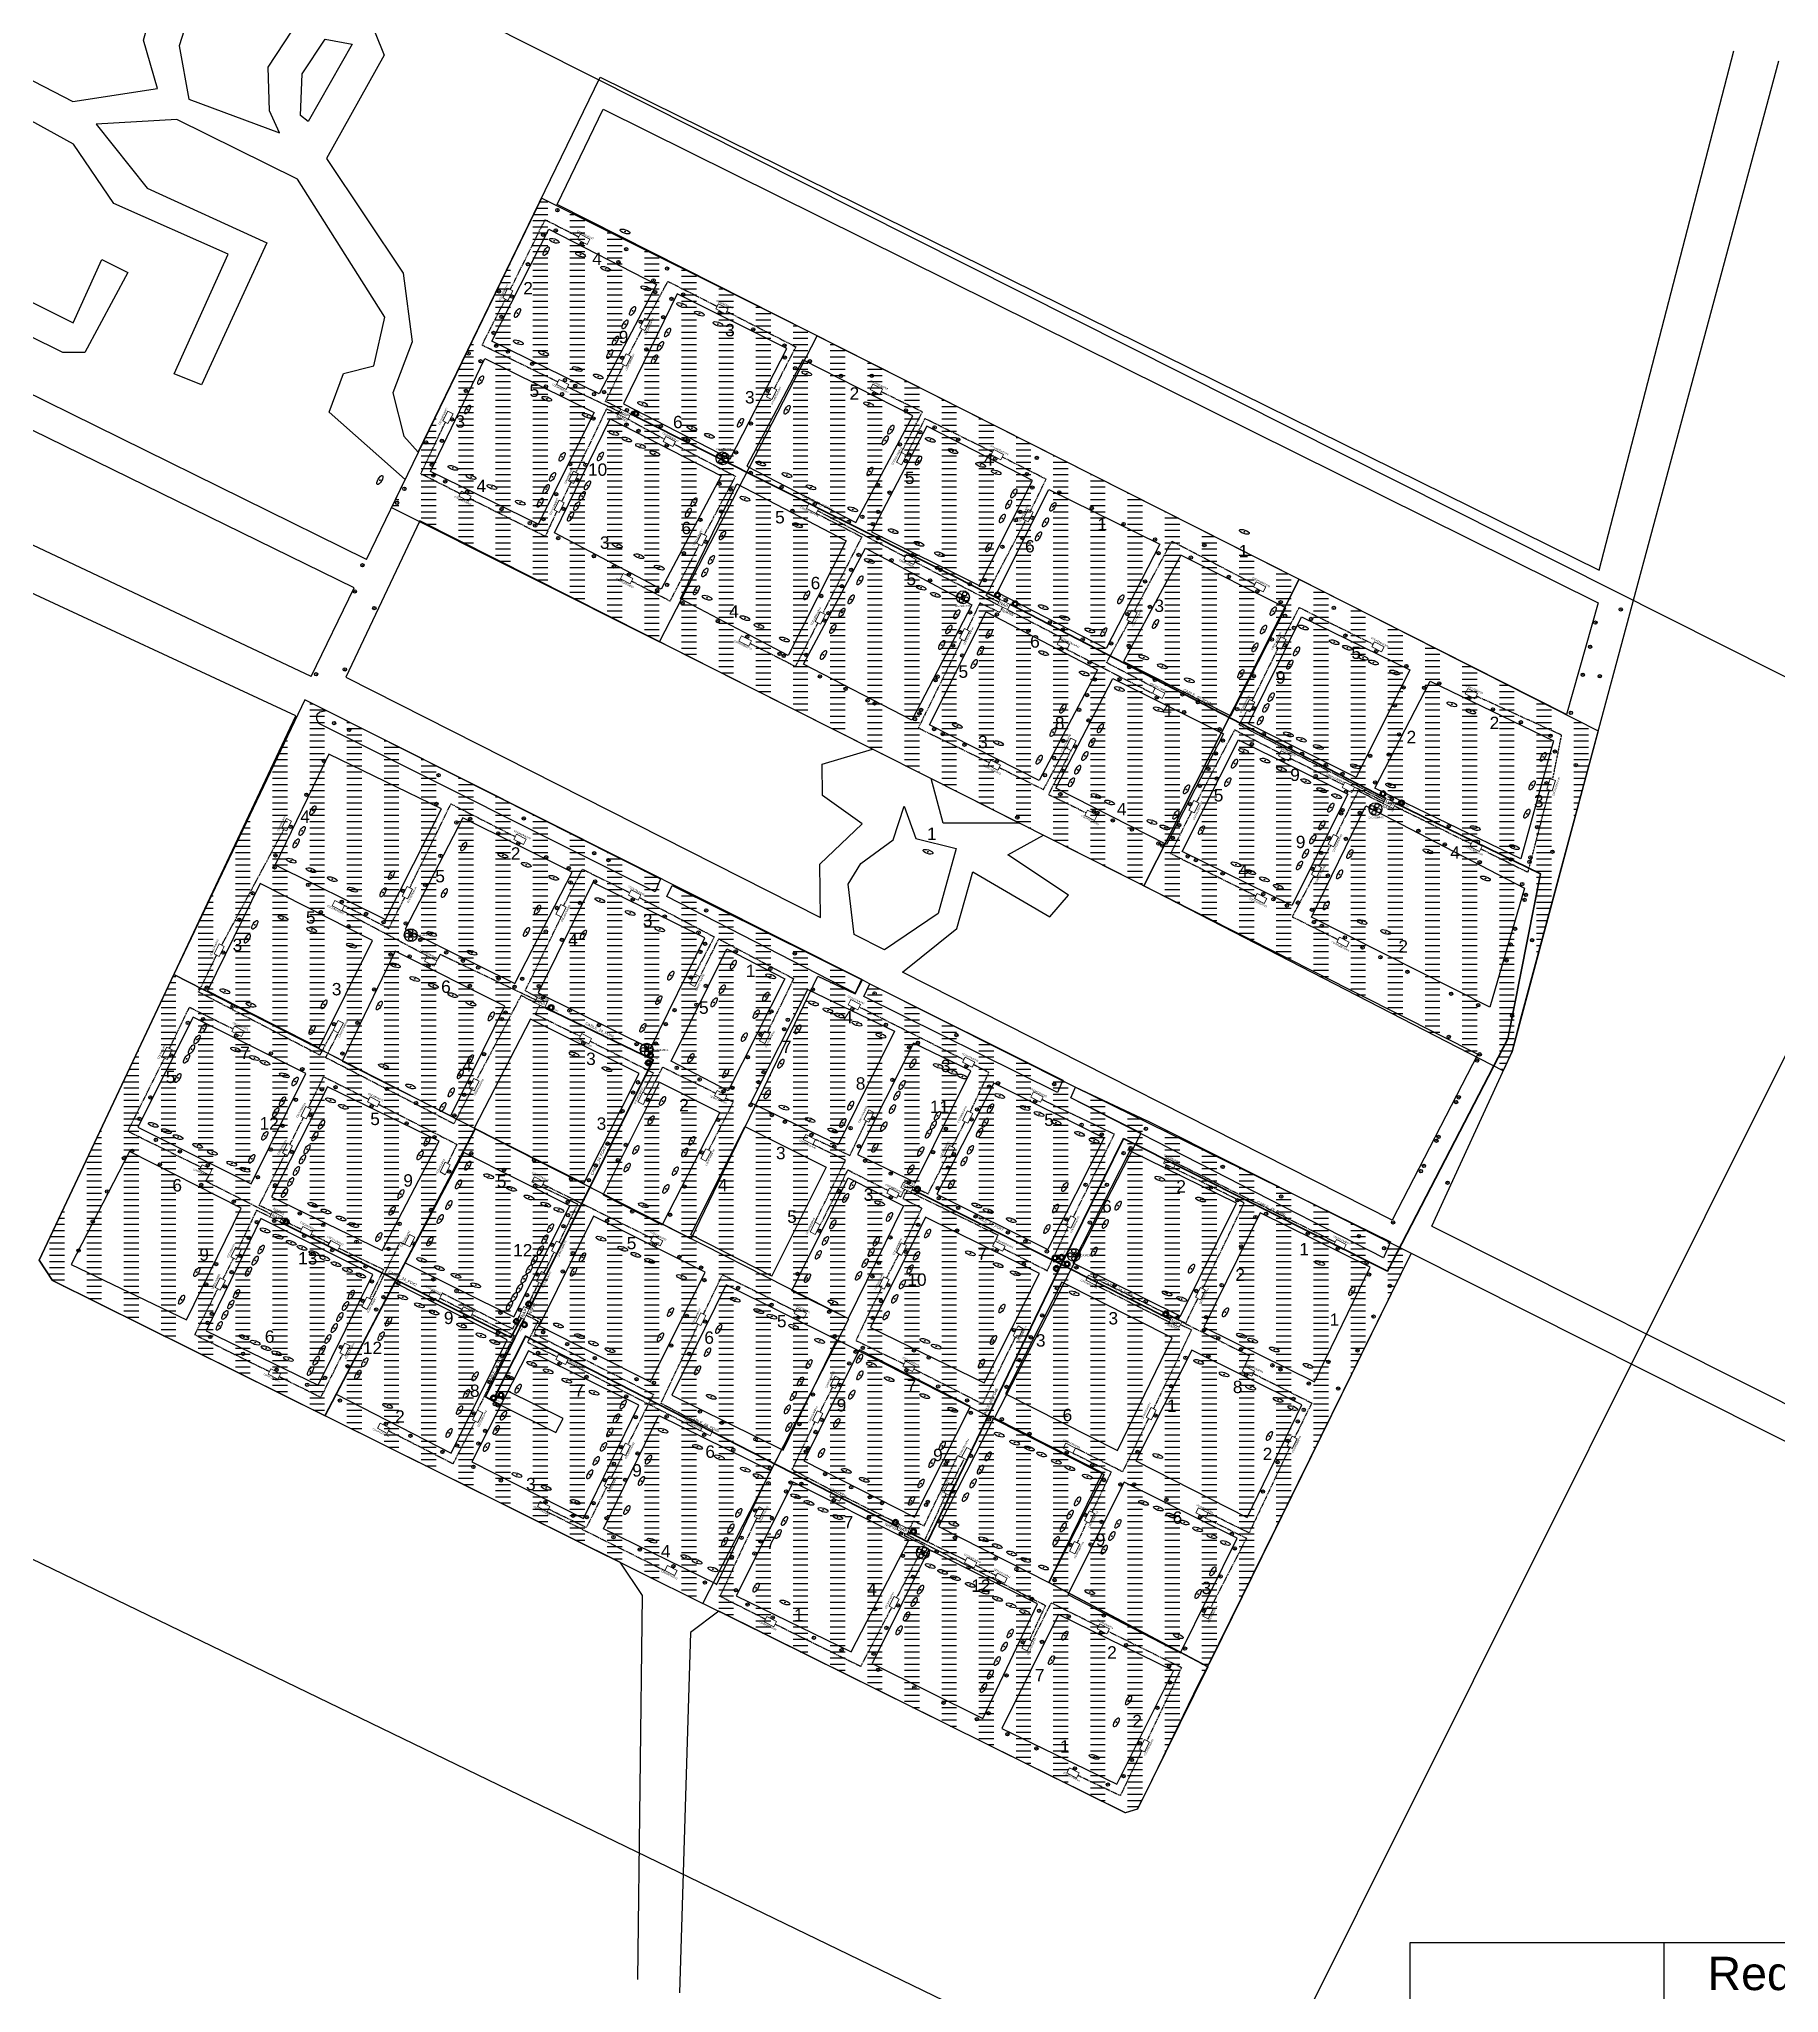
# Model space of a CAD drawing. Header units: metres. Extents: x 400841 to 403530, y 6344062 to 6346805.
# Drawn here: x 401662 to 403066, y 6344775 to 6346351 of the extents above; entities that cross this region are included whole.
import ezdxf
from ezdxf.enums import TextEntityAlignment as Align

# ---------------------------------------------------------------- set-up
doc = ezdxf.new("R2010")
doc.units = ezdxf.units.M
doc.header["$MEASUREMENT"] = 0
doc.linetypes.add('PHANTOM2', pattern=[1.25, 0.625, -0.125, 0.125, -0.125, 0.125, -0.125])
for name, color, linetype, lineweight in [('CDO', 10, 'Continuous', 20), ('Cluster', 62, 'Continuous', 30), ('Fibra_24_pelos_Diseño', 174, 'Continuous', 40), ('Fibra_48_pelos_Diseño', 32, 'Continuous', 40), ('Fibra_CDO_a_CDO', 12, 'PHANTOM2', 30), ('Fibra_NAP_a_CDO', 52, 'PHANTOM2', 30), ('NAP', 102, 'Continuous', 20), ('Nodos', 10, 'PHANTOM2', 25)]:
    doc.layers.add(name, color=color, linetype=linetype, lineweight=lineweight)
for name, color, linetype in [('CDO_name', 1, 'Continuous'), ('Empalmes_Instalados', 212, 'Continuous'), ('HP_por_cuadra', 4, 'Continuous'), ('ID_CABLE', 7, 'Continuous'), ('Manzanas', 7, 'Continuous'), ('NAP_name', 102, 'Continuous'), ('Postes', 5, 'Continuous'), ('Propiedades_Servicio', 104, 'Continuous'), ('Radio_Municipal', 2, 'Continuous'), ('Rotulo', 7, 'Continuous')]:
    doc.layers.add(name, color=color, linetype=linetype)
doc.layers.get('0').off()
doc.layers.get('Nodos').off()
doc.styles.get("Standard").update_dxf_attribs({"font": 'arial.ttf'})
pattern_1 = [(0, (0, 0), (0, 5), [12, -18])]

# ---------------------------------------------------------------- blocks, each defined once
blk = doc.blocks.new('Postes')
at = {"layer": 'Postes'}
for radius in [1.35, 0.15]:
    blk.add_circle((0, 0), radius, dxfattribs=at)
blk = doc.blocks.new('HP')
blk.add_point((0, 0))
at = {"layer": 'Propiedades_Servicio'}
blk.add_circle((0, 0), 0.219, dxfattribs=at)
blk.add_ellipse((0, 0), major_axis=(2.06, 3.57), ratio=0.36506, dxfattribs=at)
blk = doc.blocks.new('HP_contador')
at = {"layer": 'HP_por_cuadra'}
blk.add_attdef('8', (-3.9, -5.9), '', height=10, dxfattribs=at)
blk = doc.blocks.new('Empalmes')
at = {"layer": 'Empalmes_Instalados'}
for centre, radius in [((0, 0), 5.2), ((-3, 0), 1.64), ((0, 3), 1.64), ((3, 0), 1.64), ((0, -3), 1.64)]:
    blk.add_circle(centre, radius, dxfattribs=at)
blk.add_point((0, 0), dxfattribs=at)
blk.add_point((0, 0), dxfattribs=at)
blk = doc.blocks.new('CDO')
at = {"layer": 'CDO'}
blk.add_lwpolyline([(-4.3, 2.5), (4.5, 2.3), (4.4, -2.4), (-4.4, -2.2)], close=True, dxfattribs=at)
at = {"layer": 'CDO', "color": 7, "flags": 2}
blk.add_attdef('CDO', (-3.7, -1.2), '', height=2.5, rotation=359.5887, dxfattribs=at)
blk = doc.blocks.new('NAP')
at = {"layer": 'NAP'}
blk.add_lwpolyline([(-4.5, -2.3), (4.4, -2.4), (4.5, 2.3), (-4.4, 2.4), (-4.5, -2.3)], dxfattribs=at)
at = {"layer": 'NAP', "color": 7}
blk.add_attdef('NAP', text='', height=2.5, rotation=359.0554, dxfattribs=at).set_placement((0, -1.3), align=Align.CENTER)
blk = doc.blocks.new('Ganancias')
for points in [[(0, -2.2), (-3.2, -2.3)], [(0, -1.6), (1.1, -1.5)], [(1.2, -1.9), (0, -1.9)], [(0, -2.2), (3.3, -2.3)]]:
    blk.add_lwpolyline(points)
for radius in [2.24, 1.88, 1.58]:
    blk.add_circle((0, 0), radius)
blk.add_attdef('10MTS', text='', height=1).set_placement((4.6, 0.4), align=Align.TOP_CENTER)
blk = doc.blocks.new('ACMAP_ANN_TEMPLATE_NAME_CAJA_DE_EMPALMES')
blk.add_attdef('NAME_CAJA_EMPALME', text='', height=1.5).set_placement((0, 0), align=Align.BOTTOM_LEFT)
blk = doc.blocks.new('ACMAP_ANN_TEMPLATE_NAME_CABLE')
blk.add_attdef('CABLE', text='', height=1.5).set_placement((0, 0), align=Align.MIDDLE)
blk = doc.blocks.new('ACMAP_ANN_TEMPLATE_NAME_CAJA_CDO')
at = {"layer": 'CDO_name'}
blk.add_attdef('NAME_CDO', text='', height=1.5, dxfattribs=at).set_placement((0, 0), align=Align.TOP_CENTER)
blk = doc.blocks.new('ACMAP_ANN_TEMPLATE_NAME_CAJA_NAP')
at = {"layer": 'NAP_name'}
blk.add_attdef('NAP', text='', height=1.5, dxfattribs=at).set_placement((0, 0), align=Align.TOP_CENTER)

msp = doc.modelspace()

# ---------------------------------------------------------------- hatches: boundary and pattern name
at = {"layer": 'Cluster', "transparency": 33554457}
h = msp.add_hatch(dxfattribs=at)
h.set_pattern_fill('ACAD_ISO03W100', color=3, style=2)
h.set_pattern_definition(pattern_1)
h.paths.add_polyline_path([(402067, 6346223), (401946, 6345973.4), (402162.3, 6345865.1), (402289.5, 6346112)])
h.paths.add_polyline_path([(402136.8, 6346044.7), (402128.9, 6346048.6), (402131, 6346052.8), (402138.9, 6346048.9)], flags=16)
h.paths.add_polyline_path([(402129.3, 6346048.9), (402136.9, 6346045.2), (402138.5, 6346048.6), (402130.9, 6346052.3)], flags=8)
h = msp.add_hatch(dxfattribs=at)
h.set_pattern_fill('ACAD_ISO03W100', color=1, style=2)
h.set_pattern_definition(pattern_1)
h.paths.add_polyline_path([(402289.5, 6346112), (402162.3, 6345865.1), (402553.1, 6345668.1), (402678.3, 6345915.5)])
h.paths.add_polyline_path([(402437.2, 6345899.2), (402445.1, 6345895.3), (402443, 6345891), (402435.1, 6345894.9)], flags=16)
h.paths.add_polyline_path([(402435.5, 6345895.2), (402443.1, 6345891.6), (402444.7, 6345894.9), (402437.1, 6345898.6)], flags=8)
h = msp.add_hatch(dxfattribs=at)
h.set_pattern_fill('ACAD_ISO03W100', color=2, style=2)
h.set_pattern_definition(pattern_1)
h.paths.add_polyline_path([(402919.8, 6345793.3), (402678.3, 6345915.5), (402553.1, 6345668.1), (402843.1, 6345518.8), (402850.3, 6345534.4)])
h.paths.add_polyline_path([(402748.4, 6345738.6), (402756.3, 6345734.7), (402754.3, 6345730.5), (402746.3, 6345734.4)], flags=16)
h.paths.add_polyline_path([(402746.8, 6345734.7), (402754.3, 6345731), (402756, 6345734.4), (402748.4, 6345738.1)], flags=8)
h = msp.add_hatch(dxfattribs=at)
h.set_pattern_fill('ACAD_ISO03W100', color=1, style=2)
h.set_pattern_definition(pattern_1)
h.paths.add_polyline_path([(402282, 6345584.4), (402284.2, 6345583.3), (402290, 6345595.3), (402320, 6345581), (402320.2, 6345581.4), (402168.2, 6345659.6), (402172.7, 6345669.1), (402163.1, 6345673.9), (402158.8, 6345663.3), (401887.4, 6345799.1), (401885.8, 6345802.7), (401886.1, 6345806.6), (401888.1, 6345808.5), (401893.5, 6345809.4), (401876.1, 6345818.2), (401770.2, 6345596.4), (401906.3, 6345527), (401949, 6345615.3), (402037.5, 6345571), (401993.7, 6345482.4), (402012.7, 6345472.7), (402058, 6345560.5), (402145.7, 6345516.7), (402100.9, 6345427.7), (402117.1, 6345419.4), (402162.3, 6345509.7), (402211, 6345485.2), (402164.6, 6345395.1), (402181.5, 6345386.5), (402187.9, 6345383.3), (402188.9, 6345385.5), (402187.4, 6345386.3), (402231.1, 6345473.9), (402231.4, 6345473.7), (402239.8, 6345491.2), (402235.9, 6345493)])
h.paths.add_polyline_path([(402045.4, 6345589.4), (401957.1, 6345633.2), (402003.6, 6345722.9), (402091.8, 6345679.1)], flags=16)
h.paths.add_polyline_path([(402064.4, 6345581.8), (402108.5, 6345670.7), (402198.7, 6345626), (402154.9, 6345536.9)], flags=16)
h.paths.add_polyline_path([(402063.7, 6345578), (402071.6, 6345574.1), (402069.6, 6345569.8), (402061.6, 6345573.7)], flags=16)
h.paths.add_polyline_path([(402063.7, 6345577.4), (402071.3, 6345573.7), (402069.6, 6345570.4), (402062.1, 6345574.1)], flags=0)
h.paths.add_polyline_path([(401941.2, 6345641), (401852, 6345685.1), (401895.4, 6345774.3), (401986.2, 6345730.2)], flags=16)
h.paths.add_polyline_path([(401930.6, 6345624.1), (401887.6, 6345537.4), (401797.5, 6345583.3), (401840, 6345670)], flags=16)
h.paths.add_polyline_path([(402171.6, 6345526.7), (402216.6, 6345617.2), (402263.5, 6345592.9), (402217.6, 6345502.7)], flags=16)
h.paths.add_polyline_path([(402058, 6345560.5), (402012.7, 6345472.7), (402022.6, 6345467.6), (402101.1, 6345428.2), (402145.7, 6345516.7)], flags=17)
h.paths.add_polyline_path([(402037.5, 6345571), (401949, 6345615.3), (401906.3, 6345527), (401957.2, 6345501), (401993.8, 6345482.6)], flags=17)
h.paths.add_polyline_path([(402211, 6345485.2), (402162.3, 6345509.7), (402117.1, 6345419.4), (402164.6, 6345395.1)], flags=17)
h.paths.add_polyline_path([(401939.6, 6345786.3), (401893.5, 6345809.4), (401888.1, 6345808.5), (401886.1, 6345806.6), (401885.8, 6345802.7), (401887.4, 6345799.1), (402158.8, 6345663.3), (402163, 6345673.7)], flags=17)
h.paths.add_polyline_path([(402172.4, 6345668.3), (402168.2, 6345659.6), (402320.2, 6345581.4), (402325.3, 6345592.4), (402323.1, 6345593.5)])
h = msp.add_hatch(dxfattribs=at)
h.set_pattern_fill('ACAD_ISO03W100', color=3, style=2)
h.set_pattern_definition(pattern_1)
h.paths.add_polyline_path([(402013.3, 6345472.1), (401930.2, 6345514.6), (401906.1, 6345526.7), (401906.2, 6345526.9), (401770.2, 6345596.4), (401661.6, 6345366), (401672.3, 6345349.5), (401892.1, 6345240.5)])
h.paths.add_polyline_path([(401849.1, 6345417.1), (401894.3, 6345505.9), (401984.4, 6345462), (401938.5, 6345373.7)], flags=16)
h.paths.add_polyline_path([(401824.7, 6345408), (401780.6, 6345317.7), (401687.5, 6345362.4), (401734.4, 6345453.6)], flags=16)
h.paths.add_polyline_path([(401840.5, 6345399.5), (401930.9, 6345354.5), (401886.8, 6345265.2), (401796.3, 6345308.9)], flags=16)
h.paths.add_polyline_path([(401832.6, 6345427.5), (401741.2, 6345473.2), (401785.8, 6345562.1), (401876.9, 6345516.6)], flags=16)
h.paths.add_polyline_path([(401850, 6345405.1), (401857.9, 6345401.2), (401855.9, 6345396.9), (401847.9, 6345400.8)], flags=16)
h.paths.add_polyline_path([(401840.5, 6345399.5), (401796.3, 6345308.9), (401886.8, 6345265.2), (401930.9, 6345354.5)], flags=0)
h.paths.add_polyline_path([(401824.7, 6345408), (401734.4, 6345453.6), (401687.5, 6345362.4), (401780.6, 6345317.7)], flags=0)
h.paths.add_polyline_path([(401876.9, 6345516.6), (401785.8, 6345562.1), (401741.2, 6345473.2), (401832.6, 6345427.5)], flags=0)
h.paths.add_polyline_path([(401984.4, 6345462), (401894.3, 6345505.9), (401849.1, 6345417.1), (401938.5, 6345373.7)], flags=0)
h = msp.add_hatch(dxfattribs=at)
h.set_pattern_fill('ACAD_ISO03W100', color=6, style=2)
h.set_pattern_definition(pattern_1)
h.paths.add_polyline_path([(402550.8, 6345468.5), (402494.1, 6345497.1), (402498, 6345505.5), (402332, 6345589), (402326.1, 6345592.1), (402320.2, 6345580.9), (402290, 6345595.3), (402187.9, 6345383.3), (402314.9, 6345318.7), (402306.1, 6345301.4), (402432.2, 6345237.9)])
h.paths.add_polyline_path([(402367.1, 6345425.1), (402365, 6345420.8), (402357.1, 6345424.7), (402359.2, 6345429)], flags=16)
h.paths.add_polyline_path([(402357.5, 6345425), (402365.1, 6345421.3), (402366.7, 6345424.7), (402359.1, 6345428.4)], flags=8)
h = msp.add_hatch(dxfattribs=at)
h.set_pattern_fill('ACAD_ISO03W100', color=5, style=2)
h.set_pattern_definition(pattern_1)
h.paths.add_polyline_path([(402768.8, 6345371.6), (402554.7, 6345479.1), (402498, 6345505.5), (402494.1, 6345497.1), (402550.8, 6345468.5), (402432.2, 6345237.9), (402518.9, 6345194.1), (402521.1, 6345193), (402476.3, 6345105.9), (402604.5, 6345038.1)])
h.paths.add_polyline_path([(402583.6, 6345316.2), (402581.5, 6345312), (402573.6, 6345315.9), (402575.7, 6345320.1)], flags=16)
h.paths.add_polyline_path([(402574, 6345316.2), (402581.6, 6345312.5), (402583.2, 6345315.9), (402575.7, 6345319.6)], flags=8)
h = msp.add_hatch(dxfattribs=at)
h.set_pattern_fill('ACAD_ISO03W100', color=4, style=2)
h.set_pattern_definition(pattern_1)
h.paths.add_polyline_path([(402314.9, 6345318.7), (402187.9, 6345383.3), (402187.9, 6345383.3), (402181.5, 6345386.5), (402013.7, 6345471.9), (401892.4, 6345240.3), (402197.3, 6345088.8)])
h.paths.add_polyline_path([(402053, 6345318.4), (402048.8, 6345320.6), (402052.8, 6345328.4), (402057, 6345326.3)], flags=16)
h.paths.add_polyline_path([(402052.7, 6345318.8), (402056.5, 6345326.4), (402053.2, 6345328.1), (402049.4, 6345320.5)], flags=8)
h = msp.add_hatch(dxfattribs=at)
h.set_pattern_fill('ACAD_ISO03W100', color=2, style=2)
h.set_pattern_definition(pattern_1)
h.paths.add_polyline_path([(402521.1, 6345193), (402432.2, 6345237.9), (402306.1, 6345301.4), (402197.3, 6345088.8), (402538.4, 6344919.9), (402548, 6344922.8), (402604.8, 6345037.9), (402476.3, 6345105.9)])
h.paths.add_polyline_path([(402363.8, 6345148.9), (402361.7, 6345144.6), (402353.8, 6345148.5), (402355.9, 6345152.8)], flags=16)
h.paths.add_polyline_path([(402354.2, 6345148.8), (402361.8, 6345145.1), (402363.5, 6345148.5), (402355.9, 6345152.2)], flags=8)

# ---------------------------------------------------------------- linework, layer by layer
at = {"layer": 'Cluster'}
for points in [[(401946, 6345973.4), (402162.3, 6345865.1), (402289.5, 6346112), (402067, 6346223), (401946, 6345973.4)], [(402162.3, 6345865.1), (402289.5, 6346112), (402678.3, 6345915.5), (402553.1, 6345668.1), (402162.3, 6345865.1)], [(402553.1, 6345668.1), (402678.3, 6345915.5), (402919.8, 6345793.3), (402850.3, 6345534.4), (402843.1, 6345518.8), (402553.1, 6345668.1)], [(401770.2, 6345596.4), (402187.9, 6345383.3), (402290, 6345595.3), (402320.2, 6345580.9), (402326.1, 6345592.1), (401876.1, 6345818.2), (401770.2, 6345596.4)], [(401892.4, 6345240.3), (402013.7, 6345471.9), (401770.2, 6345596.4), (401661.6, 6345366), (401672.3, 6345349.5), (401892.4, 6345240.3)], [(402326.1, 6345592.1), (402332, 6345589), (402498, 6345505.5)], [(402604.5, 6345038), (402476.3, 6345105.9), (402521.1, 6345193), (402432.2, 6345237.9), (402550.8, 6345468.5), (402494.1, 6345497.1), (402498, 6345505.5), (402555.3, 6345478.8), (402556, 6345478.5), (402768.8, 6345371.6), (402604.5, 6345038)]]:
    msp.add_lwpolyline(points, dxfattribs=at)
for points in [[(402314.9, 6345318.7), (402013.3, 6345472.1), (401892.1, 6345240.5), (402197.3, 6345088.8)], [(402521.1, 6345193), (402476.3, 6345105.9), (402604.8, 6345037.9), (402548, 6344922.8), (402538.4, 6344919.9), (402197.3, 6345088.8), (402306.1, 6345301.4), (402518.9, 6345194.1)]]:
    msp.add_lwpolyline(points, close=True, dxfattribs=at)
at = {"layer": 'Fibra_24_pelos_Diseño', "ltscale": 15}
for points in [[(402157, 6345527.5), (402157.2, 6345527.7), (402069.6, 6345569.8)], [(402057, 6345326.3), (402157, 6345527.5)], [(402486.6, 6345362.6), (402366, 6345422.9)], [(401855.9, 6345396.9), (402028.6, 6345310.6), (402042.2, 6345303.6), (402050.9, 6345319.5)], [(402486.6, 6345362.6), (402574.6, 6345318)], [(402034.1, 6345249), (402021.8, 6345255.7), (402045.4, 6345303.4), (402045.4, 6345303.4), (402053, 6345318.4)]]:
    msp.add_lwpolyline(points, dxfattribs=at)
at = {"layer": 'Fibra_48_pelos_Diseño'}
for points in [[(402437.2, 6345899.2), (402138.9, 6346048.9)], [(402748.4, 6345738.6), (402445.1, 6345895.3)], [(402487.4, 6345364.2), (402536.7, 6345464.1), (402749.8, 6345357.2), (402846.8, 6345544.7), (402873.3, 6345677.7), (402756.3, 6345734.7)], [(402362.8, 6345146.7), (402378.6, 6345138.6), (402487.3, 6345364)], [(402036.4, 6345253.5), (402029.8, 6345256.8), (402052.4, 6345301.2), (402054, 6345304.7), (402354.9, 6345150.6)]]:
    msp.add_lwpolyline(points, dxfattribs=at)
at = {"layer": 'Fibra_CDO_a_CDO'}
for points in [[(402041.8, 6346149.3), (402069.9, 6346205.7), (402097.1, 6346191.9)], [(402152.3, 6346125.1), (402169, 6346155.9), (402208.7, 6346135.8)], [(402080.1, 6346074.8), (402019, 6346104.5), (402037.8, 6346141.4)], [(402216.5, 6346131.7), (402272.2, 6346103.1), (402254.8, 6346069.3)], [(402137.3, 6346096.4), (402148.3, 6346117.3)], [(402357.3, 6346017.8), (402374.4, 6346050.6), (402341.1, 6346066.8)], [(402001.2, 6345984.6), (401969.6, 6346000.7), (401989.4, 6346042.3)], [(402431, 6346018.1), (402376.4, 6346045.2), (402361.5, 6346015.7)], [(402174, 6346024.7), (402223.5, 6345998.6), (402198.3, 6345951.3)], [(402461.7, 6345970.7), (402474.2, 6345996.3), (402438.9, 6346014.1)], [(402090.7, 6345993.7), (402083.3, 6345978.2)], [(402079.3, 6345970.3), (402070, 6345950.1), (402009.1, 6345980.6)], [(402360.5, 6345933.5), (402289.7, 6345970.8)], [(402288.7, 6345968.7), (402325.5, 6345949.7), (402294, 6345888.2)], [(402194.3, 6345943.5), (402170.7, 6345897.9), (402139.7, 6345913.9)], [(402545.4, 6345889.6), (402575.7, 6345946.3), (402642.6, 6345911.4)], [(402665.7, 6345868), (402678.5, 6345892.7), (402738.1, 6345863.1)], [(402290, 6345880.4), (402271.9, 6345845.1), (402235.2, 6345863.7)], [(402562.2, 6345827.7), (402523, 6345848.2), (402541.4, 6345881.8)], [(402406.3, 6345866.9), (402371.1, 6345795.5), (402428.4, 6345767.6)], [(402640.5, 6345817.3), (402661.7, 6345860.2)], [(402491, 6345858.9), (402560, 6345823.5)], [(402883, 6345753.9), (402890.2, 6345789.7), (402821.4, 6345821.2)], [(402662.9, 6345775.1), (402626.3, 6345793.9), (402595.6, 6345735.7)], [(402436.3, 6345763.6), (402472.1, 6345745.8), (402490.1, 6345779.5)], [(402494.3, 6345777.3), (402476.1, 6345741.8), (402506.5, 6345727.1)], [(402714.2, 6345749.6), (402670.8, 6345771.1)], [(401960.7, 6345666.5), (401993.9, 6345734.2), (402045.9, 6345707.7)], [(402825, 6345697.9), (402863.1, 6345679), (402880.4, 6345745.5)], [(402591.5, 6345727.9), (402574.7, 6345694.2), (402643.5, 6345660)], [(401808.9, 6345620.1), (401859.1, 6345713.6)], [(402704, 6345700.8), (402694.3, 6345683.9)], [(402084.8, 6345651.9), (402100, 6345681.5), (402138.3, 6345662.6)], [(402690.3, 6345676), (402672.8, 6345643.1), (402709.9, 6345624.7)], [(401908.1, 6345652.3), (401943.7, 6345633.7), (401956.6, 6345658.6)], [(402146.1, 6345658.6), (402206.4, 6345626.9), (402190.7, 6345596.9)], [(401974.7, 6345611.6), (401906, 6345648.1)], [(402194.9, 6345594.7), (402210, 6345625.2), (402270.5, 6345593.1), (402249.2, 6345549.7)], [(401898.8, 6345551.5), (401888.1, 6345531.5), (401790.3, 6345582.4), (401804.9, 6345612.3)], [(401766.7, 6345536.8), (401782.9, 6345570.1), (401818.2, 6345552.6)], [(402407.7, 6345527.8), (402323.4, 6345570.3)], [(402010.6, 6345503.6), (401996.3, 6345476), (401892.8, 6345529.5), (401903, 6345549.3)], [(401792.2, 6345440.9), (401733.1, 6345469.9), (401762.7, 6345529)], [(402106.3, 6345542.7), (402157.3, 6345517.1), (402148.9, 6345501.5)], [(401878.9, 6345489), (401891.2, 6345514), (401927.6, 6345495.8)], [(402153.1, 6345499.3), (402164.8, 6345521.7), (402207.8, 6345500.7)], [(402412.8, 6345485.5), (402428.1, 6345517.5), (402415.6, 6345523.8)], [(401935.4, 6345491.8), (401998.8, 6345459.4), (401991.2, 6345443.9)], [(402215.6, 6345496.7), (402221.8, 6345493.7), (402201.8, 6345454.8)], [(402496.2, 6345400.8), (402529.3, 6345467.6), (402470.7, 6345495.6)], [(401864, 6345459.3), (401874.9, 6345481.1)], [(402288.1, 6345463.5), (402315.9, 6345450.5), (402329.2, 6345478.4)], [(402398.4, 6345457.4), (402408.8, 6345477.6)], [(402287.8, 6345396.8), (402312.4, 6345446.6), (402286, 6345459.3)], [(402346.7, 6345422.1), (402314.1, 6345438.7), (402292, 6345394.6)], [(402600.7, 6345343), (402634.1, 6345412.2), (402576.9, 6345440.4)], [(402579, 6345444.6), (402707.5, 6345380.6)], [(402081.2, 6345380.2), (402096.2, 6345411.1), (402067, 6345425.2)], [(402068.1, 6345427.3), (402156.1, 6345383.7)], [(401881.2, 6345387), (401895.7, 6345379.8)], [(402440, 6345375.3), (402475.1, 6345357.5), (402492.1, 6345392.9)], [(401903.5, 6345375.7), (401939.6, 6345358.4), (401928.2, 6345335.1)], [(401930.2, 6345334), (401952.9, 6345380.6), (401956.4, 6345378.9)], [(402069, 6345355.7), (402077.2, 6345372.4)], [(402355.4, 6345370.9), (402345.4, 6345351.6)], [(401818.4, 6345367.6), (401809.8, 6345350.6)], [(401805.7, 6345342.8), (401787.1, 6345305.9), (401847.4, 6345276.1)], [(402197.6, 6345322.3), (402213.1, 6345354.1), (402271.8, 6345325.1)], [(402341.3, 6345343.8), (402320.7, 6345301.1), (402359.5, 6345282.3)], [(402516.3, 6345350), (402586.9, 6345315.2), (402596.7, 6345335.1)], [(401984.9, 6345335.4), (402003, 6345326.3)], [(402010.9, 6345322.2), (402044.9, 6345305.3), (402015.3, 6345245)], [(402197.4, 6345232.5), (402163.4, 6345250.4), (402193.6, 6345314.4)], [(402367.4, 6345278.3), (402423, 6345250), (402449.6, 6345304)], [(401855.3, 6345272.1), (401889, 6345255.3), (401906.5, 6345290.2)], [(402087.5, 6345283.8), (402195.2, 6345228.4)], [(402291.8, 6345243.4), (402301.9, 6345263.4)], [(402641.3, 6345274.5), (402688.6, 6345250.7), (402674.8, 6345222.8)], [(402013.4, 6345236), (401995.5, 6345201.6), (401943.4, 6345228.3)], [(402302, 6345179.8), (402269.2, 6345197), (402287.8, 6345235.5), (402287.8, 6345235.5)], [(402556.9, 6345238.3), (402536, 6345195.2), (402497.9, 6345214.4)], [(402670.8, 6345214.9), (402638.1, 6345145.8), (402605, 6345162.1)], [(402132.7, 6345209.3), (402123.5, 6345190.6)], [(402408.1, 6345205.8), (402397.6, 6345185.1)], [(402495.8, 6345210.2), (402526.8, 6345195), (402511.2, 6345162.6)], [(402119.5, 6345182.8), (402103.2, 6345150.1), (402072.5, 6345165.1)], [(402393.6, 6345177.3), (402376.1, 6345139.9), (402409.3, 6345123.9)], [(402071.5, 6345163), (402166.4, 6345115.5)], [(402240.7, 6345157.9), (402211, 6345094.8), (402247.8, 6345076.3)], [(402507.2, 6345154.8), (402499.2, 6345137.9)], [(402602.9, 6345157.9), (402635.9, 6345141.6), (402606.9, 6345085.3)], [(402417.2, 6345119.8), (402433.9, 6345111.4)], [(402462.9, 6345058.5), (402478.4, 6345089.5), (402516.5, 6345070.5)], [(402255.6, 6345072.2), (402324.7, 6345038.1), (402349.6, 6345085.6)], [(402524.4, 6345066.4), (402583.6, 6345037.2), (402555.5, 6344978.1)], [(402551.5, 6344970.2), (402534.2, 6344933.8), (402499.9, 6344950.1)]]:
    msp.add_lwpolyline(points, dxfattribs=at)
at = {"layer": 'Fibra_NAP_a_CDO'}
for points in [[(402131, 6346052.8), (402118.7, 6346059.1), (402133.3, 6346088.5)], [(402129.9, 6346050.7), (402087.9, 6346070.7)], [(402128.9, 6346048.6), (402119.4, 6346053), (402094.7, 6346001.5)], [(402136.8, 6346044.7), (402166.1, 6346028.7)], [(402436.1, 6345897.1), (402425.8, 6345902.1), (402457.7, 6345962.9)], [(402435.1, 6345894.9), (402368.4, 6345929.4)], [(402439, 6345893), (402436.8, 6345888.7), (402420.8, 6345896.3), (402410.4, 6345874.8)], [(402443, 6345891), (402486.1, 6345868.8), (402485.3, 6345867.1)], [(402747.7, 6345737.2), (402630, 6345798), (402636.4, 6345809.5)], [(402746.3, 6345734.4), (402726, 6345744.7), (402708, 6345708.6)], [(402747, 6345735.9), (402723.2, 6345747.7)], [(402755.3, 6345732.6), (402817.2, 6345702)], [(402063.7, 6345578), (402053.9, 6345583.5), (402082.9, 6345642.9)], [(402062.7, 6345575.9), (401985.2, 6345612.7), (401982.5, 6345607.6)], [(402061.6, 6345573.7), (402050.6, 6345579.6), (402014.6, 6345511.5)], [(402065.6, 6345571.8), (402061.9, 6345564.5), (402098.5, 6345546.7)], [(401850, 6345405.1), (401839.2, 6345410.2), (401860, 6345451.4)], [(401849, 6345402.9), (401796, 6345429.7), (401799, 6345434.8)], [(402367.1, 6345425.1), (402379, 6345419.6), (402394.3, 6345449.5)], [(402360.1, 6345423.3), (402356.8, 6345417), (402354.6, 6345418.1)], [(402362.1, 6345422.2), (402358.7, 6345415.7), (402373.9, 6345408), (402359.4, 6345378.7)], [(402365, 6345420.8), (402435.3, 6345386.3), (402433.2, 6345381.4)], [(401847.9, 6345400.8), (401837.1, 6345406.2), (401822.5, 6345375.5)], [(401856.9, 6345399), (401873.3, 6345391)], [(402048.8, 6345320.6), (402043.6, 6345310.4), (401986.9, 6345339.3), (401985.9, 6345337.4)], [(402054.9, 6345327.4), (402064.9, 6345347.8)], [(402573.6, 6345315.9), (402514.1, 6345345.8)], [(402054.6, 6345321.6), (402064.2, 6345316.8), (402055.7, 6345299.7), (402079.7, 6345287.9)], [(402055.5, 6345323.2), (402066.7, 6345317.8), (402061.1, 6345306.5), (402157.3, 6345257.7), (402136.7, 6345217.1)], [(402582.6, 6345314.1), (402591.5, 6345309.7), (402561, 6345246.1)], [(402583.6, 6345316.2), (402638.3, 6345288.9), (402634.5, 6345280.6)], [(402363.8, 6345148.9), (402367.3, 6345155.5), (402375.7, 6345151.5), (402403, 6345208.4), (402406, 6345206.9)], [(402355.9, 6345152.8), (402309.8, 6345175.7)], [(402360.3, 6345145.4), (402359.6, 6345143.8), (402375.7, 6345136.1), (402353.6, 6345093.5)], [(402361.7, 6345144.6), (402473.7, 6345087.3), (402460.8, 6345059.6)]]:
    msp.add_lwpolyline(points, dxfattribs=at)
at = {"layer": 'Manzanas'}
for p, q in [((402857.8, 6345563.2), (403065.6, 6346333.9)), ((401925.7, 6345931.5), (401159.2, 6346309.3)), ((401881, 6345837.1), (401117.6, 6346197.1)), ((401868.7, 6345805.4), (401117.2, 6346154.5)), ((401955.9, 6346030.9), (401967.6, 6346018)), ((401925.7, 6345931.5), (401956.9, 6345995.9)), ((402343.7, 6345616.4), (402319.3, 6345628.8)), ((402116.7, 6345418.6), (402164.3, 6345394.5)), ((402785.4, 6345393.3), (403455.1, 6345057.4)), ((402768.8, 6345371.6), (402608.2, 6345045)), ((402768.8, 6345371.6), (403451.6, 6345028.4)), ((402538.1, 6344920), (402210.2, 6345082.7)), ((402556.1, 6344939), (402547.7, 6344922.9)), ((402547.7, 6344922.9), (402538.1, 6344920))]:
    msp.add_line(p, q, dxfattribs=at)
for points in [[(401956.9, 6345995.9), (401895.7, 6346050.4), (401907.2, 6346081.6), (401931.6, 6346087.8), (401940.5, 6346127), (401870.2, 6346238.4), (401772.6, 6346286.5), (401707.7, 6346282.8), (401748.7, 6346231.2), (401845.4, 6346187.1), (401792.5, 6346072.4), (401770.5, 6346081.2), (401814.2, 6346177.8), (401721.8, 6346218.9), (401689.2, 6346266.6), (401550, 6346343.3), (401492.1, 6346220.6), (401689, 6346122.5), (401712.1, 6346173.7), (401733.3, 6346163), (401698.5, 6346098.5), (401680.8, 6346098.4), (401462.7, 6346206.3), (401465.1, 6346219.4), (401538.6, 6346378.6), (401688.9, 6346301), (401757.1, 6346311.7), (401745.8, 6346350.7), (401762.1, 6346407.9), (401778.1, 6346412.1), (401790.1, 6346395.2), (401774.5, 6346345.9), (401782.5, 6346303), (401855.5, 6346275.7), (401847.6, 6346293.6), (401846.5, 6346328.7), (401872.2, 6346368), (401925.4, 6346374.5), (401940.1, 6346338.6), (401893.6, 6346255), (401955.4, 6346162.5), (401962.7, 6346107.2), (401947, 6346066), (401955.9, 6346030.9)], [(401878.6, 6346284.9), (401872.6, 6346289.9), (401873.9, 6346323.5), (401892.3, 6346351.5), (401914.2, 6346347.3), (401878.6, 6346284.9)], [(401967.6, 6346018), (402114.4, 6346320.8), (402920.5, 6345922.8), (403029.1, 6346342)], [(402116.9, 6346295), (402919.8, 6345896.5), (402894.2, 6345806.3), (402079.7, 6346218), (402116.9, 6346295)], [(401881, 6345837.1), (401915.9, 6345908.6), (401149.7, 6346283.6)], [(402159.8, 6346153.5), (402113.6, 6346065.1), (402027, 6346107.8), (402072.9, 6346198), (402159.8, 6346153.5)], [(402265.1, 6346101.7), (402176.4, 6346146), (402133.2, 6346057), (402219.3, 6346012.6), (402265.1, 6346101.7)], [(401977.4, 6346002.4), (402021.2, 6346093.6), (402109.4, 6346050.1), (402064.4, 6345960), (401977.4, 6346002.4)], [(402320.8, 6345961.4), (402366.6, 6346047.4), (402277.9, 6346092.5), (402232.6, 6346006.8), (402320.8, 6345961.4)], [(402212.1, 6345999), (402163.5, 6345907.4), (402077.5, 6345952.9), (402122.5, 6346045.1), (402212.1, 6345999)], [(402463.3, 6345995.3), (402377.9, 6346039), (402333.2, 6345953.8), (402420.1, 6345910.6), (402463.3, 6345995.3)], [(402312.9, 6345946.5), (402266.1, 6345853.9), (402179.1, 6345899.6), (402224.7, 6345992.6), (402312.9, 6345946.5)], [(402566.1, 6345943.9), (402522.8, 6345859.5), (402434.8, 6345904.7), (402476.5, 6345987.9), (402566.1, 6345943.9)], [(401909.2, 6345836.4), (402292.1, 6345642.6), (402291.6, 6345685.7), (402325.8, 6345718.2), (402293.7, 6345740.9), (402293.4, 6345766.4), (402334, 6345778.5), (401968.8, 6345962.6), (401909.2, 6345836.4)], [(402414.4, 6345894.9), (402365.9, 6345801.7), (402278.5, 6345847), (402328.5, 6345940.5), (402414.4, 6345894.9)], [(402667.7, 6345892.5), (402582.9, 6345934.9), (402536.6, 6345849.2), (402623.3, 6345805.3), (402667.7, 6345892.5)], [(402468.5, 6345753), (402380.1, 6345797.9), (402425.8, 6345889.1), (402515.7, 6345842.3), (402468.5, 6345753)], [(402767.7, 6345842.5), (402724.5, 6345755.5), (402637.5, 6345798.8), (402680.4, 6345885.2), (402767.7, 6345842.5)], [(402617.5, 6345790.7), (402571.3, 6345701.4), (402482.2, 6345747), (402528, 6345835.5), (402617.5, 6345790.7)], [(402857.4, 6345689.9), (402739.5, 6345746.8), (402784.1, 6345833.2), (402883.6, 6345785), (402857.4, 6345689.9)], [(402130.3, 6345122.3), (401672.3, 6345349.5), (401661.6, 6345366), (401868.7, 6345805.4)], [(401887.4, 6345799.1), (401885.8, 6345802.7), (401886.1, 6345806.6), (401888.1, 6345808.5), (401893.6, 6345809.5), (402163, 6345673.7), (402158.8, 6345663.3), (401887.4, 6345799.1)], [(402672.5, 6345652.1), (402584.1, 6345695.9), (402629.6, 6345786), (402717.6, 6345742), (402672.5, 6345652.1)], [(401852, 6345685.1), (401941.2, 6345641), (401986.2, 6345730.2), (401895.4, 6345774.3), (401852, 6345685.1)], [(402452.7, 6345718.7), (402391.1, 6345718.8), (402381.4, 6345754.6), (402452.7, 6345718.7)], [(402091.8, 6345679.1), (402003.6, 6345722.9), (401957.1, 6345633.2), (402045.4, 6345589.4), (402091.8, 6345679.1)], [(402319.3, 6345628.8), (402314.5, 6345669.4), (402324.8, 6345686), (402350.9, 6345705.2), (402359.7, 6345732.5), (402369, 6345706.3), (402401.7, 6345698.3), (402387.2, 6345645.7), (402343.7, 6345616.4)], [(402860.4, 6345666.3), (402832.3, 6345570.2), (402688.4, 6345642.9), (402732.2, 6345732.6), (402860.4, 6345666.3)], [(402472.1, 6345708.9), (402822.5, 6345532.3), (402753.4, 6345398.3), (402358.4, 6345598.5), (402402.2, 6345633.6), (402415.1, 6345679.5), (402477.3, 6345643.1), (402492.4, 6345660.5), (402443.4, 6345693), (402472.1, 6345708.9)], [(402108.5, 6345670.7), (402064.4, 6345581.8), (402154.9, 6345536.9), (402198.7, 6345626), (402108.5, 6345670.7)], [(401797.5, 6345583.3), (401887.6, 6345537.4), (401930.6, 6345624.1), (401840, 6345670), (401797.5, 6345583.3)], [(402168.2, 6345659.6), (402172.4, 6345668.3), (402325.3, 6345592.4), (402320.2, 6345581.4), (402168.2, 6345659.6)], [(401949, 6345615.3), (401906.1, 6345526.7), (401993.8, 6345482.6), (402037.5, 6345571), (401949, 6345615.3)], [(402263.5, 6345592.9), (402217.6, 6345502.7), (402171.6, 6345526.7), (402216.6, 6345617.2), (402263.5, 6345592.9)], [(402352, 6345550.8), (402306.5, 6345459.1), (402235.9, 6345493), (402282, 6345584.4), (402352, 6345550.8)], [(402327.1, 6345578.7), (402332, 6345589), (402487.8, 6345511.2), (402483.3, 6345501.2), (402327.1, 6345578.7)], [(401876.9, 6345516.6), (401785.8, 6345562.1), (401741.2, 6345473.2), (401832.6, 6345427.5), (401876.9, 6345516.6)], [(402145.7, 6345516.7), (402058, 6345560.5), (402012.6, 6345472.6), (402101.1, 6345428.2), (402145.7, 6345516.7)], [(402785.4, 6345393.3), (402850.3, 6345534.4), (402857.8, 6345563.2)], [(402367.1, 6345541.2), (402322, 6345451.3), (402368.9, 6345428.6), (402413.6, 6345518.8), (402367.1, 6345541.2)], [(401984.4, 6345462), (401894.3, 6345505.9), (401849.1, 6345417.1), (401938.5, 6345373.7), (401984.4, 6345462)], [(402116.7, 6345418.6), (402162.3, 6345509.7), (402211, 6345485.2), (402164.3, 6345394.5)], [(402521.1, 6345464.4), (402432, 6345508.7), (402386.1, 6345419.3), (402475.7, 6345374.7), (402521.1, 6345464.4)], [(402494.1, 6345497.1), (402498, 6345505.5), (402752.2, 6345380.8), (402746.4, 6345367.8), (402494.1, 6345497.1)], [(402253, 6345353.2), (402187.4, 6345386.3), (402231.1, 6345473.9), (402296.7, 6345441.1), (402252.7, 6345352.7)], [(401687.5, 6345362.4), (401780.6, 6345317.7), (401824.7, 6345408), (401734.4, 6345453.6), (401687.5, 6345362.4)], [(402089.8, 6345409.9), (402004.2, 6345452.8), (401957, 6345363.7), (402044.6, 6345320.2), (402089.8, 6345409.9)], [(402627.8, 6345412.1), (402541.9, 6345454.3), (402495.9, 6345363.8), (402582.6, 6345320.8), (402627.8, 6345412.1)], [(402268.9, 6345341.3), (402314.6, 6345432.4), (402359.1, 6345409.9), (402314.6, 6345318.8), (402268.9, 6345341.3)], [(402601.5, 6345311.8), (402690.7, 6345267.8), (402735.7, 6345360.4), (402646.9, 6345404.1), (402601.5, 6345311.8)], [(401930.9, 6345354.5), (401840.5, 6345399.5), (401796.3, 6345308.9), (401886.8, 6345265.2), (401930.9, 6345354.5)], [(402199.1, 6345356.3), (402108.9, 6345401.4), (402065, 6345313), (402155.1, 6345267.7), (402199.1, 6345356.3)], [(402376.8, 6345400.7), (402332.4, 6345311.7), (402424.2, 6345267), (402468.8, 6345355.1), (402376.8, 6345400.7)], [(401994.2, 6345210.3), (402039.4, 6345301.8), (401948.7, 6345347.7), (401901.3, 6345257.7), (401994.2, 6345210.3)], [(402172.2, 6345257.1), (402261.9, 6345212.7), (402305.3, 6345301.8), (402215.9, 6345346.2), (402172.2, 6345257.1)], [(402531.7, 6345212.4), (402576, 6345303.3), (402487, 6345348.1), (402441.5, 6345258), (402531.7, 6345212.4)], [(402100.9, 6345157.4), (402145.5, 6345248.9), (402056.5, 6345292.9), (402010.7, 6345203.1), (402100.9, 6345157.4)], [(402413.3, 6345247.9), (402323.7, 6345293.6), (402278.8, 6345204.1), (402368.1, 6345158.7), (402413.3, 6345247.9)], [(402591.7, 6345293.4), (402546.5, 6345204.1), (402636.6, 6345158.4), (402680.6, 6345249.1), (402591.7, 6345293.4)], [(402208.3, 6345104.6), (402117.1, 6345149.2), (402161.7, 6345240.6), (402251.7, 6345196.1), (402208, 6345103.6)], [(402519.8, 6345194.3), (402432.1, 6345238.8), (402387.5, 6345150.9), (402476.3, 6345105.9), (402519.8, 6345194.3)], [(402316.9, 6345049.9), (402363.4, 6345140), (402270, 6345186.7), (402224.1, 6345095.1), (402316.9, 6345049.9)], [(402491.8, 6345096.2), (402582.8, 6345049), (402628.3, 6345141.7), (402537.2, 6345186.9), (402491.8, 6345096.2)], [(402130.3, 6345122.3), (402148.3, 6345095.4), (402144.4, 6344785.4)], [(402423.2, 6344996), (402467.3, 6345088.7), (402379.5, 6345132.6), (402333.8, 6345040.6), (402423.2, 6344996)], [(402210.2, 6345082.7), (402187.2, 6345065.5), (402178.3, 6344774.6)], [(402484.2, 6345080), (402438.4, 6344987.9), (402531.2, 6344943.1), (402576.9, 6345034.5), (402484.2, 6345080)], [(402608.2, 6345045), (402597.1, 6345024.1), (402556.1, 6344939)]]:
    msp.add_lwpolyline(points, dxfattribs=at)
at = {"layer": 'Manzanas', "color": 20}
msp.add_lwpolyline([(402039.9, 6345260.2), (402034.1, 6345248.9), (402078.6, 6345226.8), (402084.4, 6345238.2)], close=True, dxfattribs=at)
at = {"layer": 'Radio_Municipal'}
msp.add_lwpolyline([(402632, 6344652), (401552.4, 6345174.8), (401624.4, 6345319.7), (401130.6, 6345565.6), (401409.5, 6346184.4), (401187.5, 6346294.3), (401279.5, 6346738.2), (403192.7, 6345775.5), (402632, 6344652)], close=True, dxfattribs=at)
at = {"layer": 'Rotulo', "lineweight": 30}
msp.add_lwpolyline([(403530, 6344542.4), (402768, 6344542.4), (402768, 6344815.2), (403530, 6344815.2)], close=True, dxfattribs=at)
at = {"layer": 'Rotulo'}
msp.add_lwpolyline([(402768, 6344815.2), (403530, 6344815.2), (403530, 6344678.8), (402768, 6344678.8)], close=True, dxfattribs=at)
msp.add_lwpolyline([(402972.8, 6344815.2), (402972.8, 6344542.4)], dxfattribs=at)

# ---------------------------------------------------------------- block references
at = {"layer": 'CDO'}
for p, rotation in [((402101, 6346189.8), 334.0033842044514), ((402039.9, 6346145.3), 63.90027198787766), ((402212.5, 6346133.7), 334.0033842044514), ((402150.4, 6346121.1), 63.90027198787766), ((402135.3, 6346092.4), 63.90027198787766), ((402083.9, 6346072.7), 334.0033842044514), ((402252.8, 6346065.4), 63.90027198787766), ((402337.1, 6346068.8), 334.0033842044514), ((401991.5, 6346046.1), 63.90027198787766), ((402170, 6346026.7), 334.0033842044514), ((402357.5, 6346012.8), 63.90027198787766), ((402434.9, 6346016), 334.0033842044514), ((402092.8, 6345997.6), 63.90027198787766), ((402005.1, 6345982.5), 334.0033842044514), ((402081.3, 6345974.2), 63.90027198787766), ((402285.8, 6345972.8), 334.0033842044514), ((402459.8, 6345966.7), 63.90027198787766), ((402196.3, 6345947.4), 63.90027198787766), ((402364.4, 6345931.4), 334.0033842044514), ((402135.7, 6345915.9), 334.0033842044514), ((402646.5, 6345909.4), 334.0033842044514), ((402292, 6345884.3), 63.90027198787766), ((402408.4, 6345870.8), 63.90027198787766), ((402543.5, 6345885.6), 63.90027198787766), ((402231.3, 6345865.7), 334.0033842044514), ((402488.1, 6345862.9), 334.0033842044514), ((402663.8, 6345864), 63.90027198787766), ((402742, 6345861), 334.0033842044514), ((402565, 6345823.5), 334.0033842044514), ((402638.5, 6345813.4), 63.90027198787766), ((402817.4, 6345823.1), 334.0033842044514), ((402494.3, 6345782.3), 63.90027198787766), ((402432.3, 6345765.5), 334.0033842044514), ((402666.8, 6345773), 334.0033842044514), ((402718.1, 6345747.6), 334.0033842044514), ((402881.8, 6345749.6), 73.5817065809652), ((402593.6, 6345731.8), 63.90027198787766), ((401861.2, 6345717.5), 63.90027198787766), ((402510.4, 6345725), 334.0033842044514), ((402049.7, 6345705.6), 334.0033842044514), ((402706.1, 6345704.6), 63.90027198787766), ((402821, 6345699.9), 334.0033842044514), ((402692.4, 6345679.9), 63.90027198787766), ((401903.1, 6345652.1), 334.0033842044514), ((401958.7, 6345662.5), 63.90027198787766), ((402142.2, 6345660.6), 334.0033842044514), ((402647.4, 6345657.9), 334.0033842044514), ((402082.8, 6345647.9), 63.90027198787766), ((402713.8, 6345622.6), 334.0033842044514), ((401806.9, 6345616.1), 63.90027198787766), ((401977.5, 6345607.4), 334.0033842044514), ((402190.8, 6345591.8), 63.90027198787766), ((402319.4, 6345572.2), 334.0033842044514), ((401822.1, 6345550.6), 334.0033842044514), ((401903, 6345554.3), 63.90027198787766), ((402102.3, 6345544.7), 334.0033842044514), ((402247.2, 6345545.7), 63.90027198787766), ((401764.8, 6345532.9), 63.90027198787766), ((402411.6, 6345525.8), 334.0033842044514), ((401931.4, 6345493.7), 334.0033842044514), ((402012.6, 6345507.5), 63.90027198787766), ((402149, 6345496.4), 63.90027198787766), ((402211.6, 6345498.7), 334.0033842044514), ((402466.7, 6345497.6), 334.0033842044514), ((401877, 6345485), 63.90027198787766), ((402331.2, 6345482.3), 63.90027198787766), ((402410.9, 6345481.5), 63.90027198787766), ((402283.1, 6345463.4), 334.0033842044514), ((401862, 6345455.3), 63.90027198787766), ((402199.7, 6345450.9), 63.90027198787766), ((402396.4, 6345453.4), 63.90027198787766), ((401796, 6345438.8), 334.0033842044514), ((401989.3, 6345439.9), 63.90027198787766), ((402574, 6345444.4), 334.0033842044514), ((402064.1, 6345429.2), 334.0033842044514), ((402350.6, 6345420), 334.0033842044514), ((401877.2, 6345389), 334.0033842044514), ((401960.6, 6345381.7), 63.90027198787766), ((402287.9, 6345391.7), 63.90027198787766), ((402494.2, 6345396.8), 63.90027198787766), ((401820.5, 6345371.5), 63.90027198787766), ((401899.6, 6345377.7), 333.4595966738368), ((402079.2, 6345376.2), 63.90027198787766), ((402159.9, 6345381.6), 334.0033842044514), ((402357.5, 6345374.8), 63.90027198787766), ((402436, 6345377.3), 334.0033842044514), ((402711.4, 6345378.5), 334.0033842044514), ((402067, 6345351.7), 63.90027198787766), ((401807.8, 6345346.6), 63.36357544255603), ((401980.9, 6345337.3), 333.4595966738368), ((402343.4, 6345347.6), 63.90027198787766), ((402511.2, 6345349.8), 334.0033842044514), ((402598.8, 6345339), 63.90027198787766), ((401926.1, 6345331.2), 62.44040378636939), ((402006.9, 6345324.2), 333.4595966738368), ((402275.7, 6345323), 334.0033842044514), ((402195.6, 6345318.3), 63.90027198787766), ((402451.7, 6345307.8), 63.90027198787766), ((401908.5, 6345294), 63.98642247090678), ((401851.3, 6345274.1), 334.1318784864862), ((402083.5, 6345285.8), 333.4595966738368), ((402363.4, 6345280.3), 334.0033842044514), ((402637.3, 6345276.4), 334.0033842044514), ((402304, 6345267.3), 63.90027198787766), ((402015.5, 6345239.9), 63.98642247090678), ((402559, 6345242.1), 63.90027198787766), ((401939.5, 6345230.3), 333.4595966738368), ((402200.2, 6345228.4), 333.4595966738368), ((402289.9, 6345239.4), 63.90027198787766), ((402134.8, 6345213.2), 63.98642247090678), ((402410.2, 6345209.7), 63.90027198787766), ((402492.9, 6345214.2), 334.0033842044514), ((402672.8, 6345218.8), 63.90027198787766), ((402121.6, 6345186.6), 63.98642247090678), ((402395.7, 6345181.2), 63.90027198787766), ((402068.6, 6345167.1), 333.4595966738368), ((402242.7, 6345161.8), 63.98642247090678), ((402304.7, 6345175.6), 333.4595966738368), ((402599.9, 6345162), 334.0033842044514), ((402509.3, 6345158.6), 63.90027198787766), ((402497.3, 6345133.9), 63.90027198787766), ((402171.4, 6345115.5), 333.4595966738368), ((402413.2, 6345121.8), 333.4595966738368), ((402437.8, 6345109.3), 333.4595966738368), ((402351.6, 6345089.5), 63.98642247090678), ((402251.6, 6345074.2), 333.4595966738368), ((402520.4, 6345068.4), 333.4595966738368), ((402604.9, 6345081.3), 63.90027198787766), ((402458.8, 6345055.6), 63.98642247090678), ((402553.6, 6344974.1), 63.98642247090678), ((402495.9, 6344952.1), 333.4595966738368)]:
    msp.add_blockref('CDO', p, dxfattribs=dict(at, rotation=rotation))
at = {"layer": 'CDO_name'}
for p, rotation, values in [((402102.7, 6346194.1), 334.5606154056032, {'NAME_CDO': 'CDO#91NAP#7'}), ((402035.7, 6346147.5), 63.41026709697108, {'NAME_CDO': 'CDO#90NAP#7'}), ((402215.3, 6346137.9), 334.5441509291807, {'NAME_CDO': 'CDO#98NAP#7'}), ((402153.3, 6346119.9), 64.58812635120557, {'NAME_CDO': 'CDO#97NAP#7'}), ((402137.8, 6346091.1), 63.92208245548957, {'NAME_CDO': 'CDO#96NAP#7'}), ((402082.4, 6346070.2), 331.5829225831308, {'NAME_CDO': 'CDO#93NAP#7'}), ((402255.7, 6346064.1), 62.70715884678528, {'NAME_CDO': 'CDO#101NAP#7'}), ((402339.8, 6346073), 334.383094369708, {'NAME_CDO': 'CDO#105NAP#8'}), ((401986.9, 6346047.4), 64.95944611424605, {'NAME_CDO': 'CDO#89NAP#7'}), ((402171.5, 6346030.8), 331.2153034882957, {'NAME_CDO': 'CDO#99NAP#7'}), ((402353, 6346015.2), 61.23421827366459, {'NAME_CDO': 'CDO#107NAP#8'}), ((402436.9, 6346020.4), 333.02913042552, {'NAME_CDO': 'CDO#109NAP#8'}), ((402088.4, 6345999.6), 65.11270236838891, {'NAME_CDO': 'CDO#95NAP#7'}), ((402003.9, 6345979.7), 333.459635670871, {'NAME_CDO': 'CDO#92NAP#7'}), ((402076.4, 6345974.5), 65.6356785027365, {'NAME_CDO': 'CDO#94NAP#7'}), ((402283.6, 6345970.8), 333.0972807445025, {'NAME_CDO': 'CDO#104NAP#8'}), ((402455.6, 6345969), 62.25600391939628, {'NAME_CDO': 'CDO#110NAP#8'}), ((402192.4, 6345949.4), 61.88909720188166, {'NAME_CDO': 'CDO#102NAP#7'}), ((402363.2, 6345928.3), 333.8628511932314, {'NAME_CDO': 'CDO#108NAP#8'}), ((402134.7, 6345913), 333.4596610113538, {'NAME_CDO': 'CDO#100NAP#7'}), ((402648.1, 6345913.9), 331.9531810964283, {'NAME_CDO': 'CDO#118NAP#8'}), ((402287.7, 6345886), 61.96522427629895, {'NAME_CDO': 'CDO#106NAP#8'}), ((402411, 6345870), 62.15043779045083, {'NAME_CDO': 'CDO#111NAP#8'}), ((402546.9, 6345884.3), 62.27500849572829, {'NAME_CDO': 'CDO#115NAP#8'}), ((402230, 6345863), 334.5264438537669, {'NAME_CDO': 'CDO#103NAP#8'}), ((402494.2, 6345864.9), 332.266929126429, {'NAME_CDO': 'CDO#113NAP#8'}), ((402659.3, 6345866.1), 62.50035532323144, {'NAME_CDO': 'CDO#121NAP#9'}), ((402743.8, 6345865.4), 332.1282608625364, {'NAME_CDO': 'CDO#124NAP#9'}), ((402565.8, 6345828.6), 334.1177963952792, {'NAME_CDO': 'CDO#117NAP#8'}), ((402819.8, 6345827.4), 334.5606557963365, {'NAME_CDO': 'CDO#128NAP#9'}), ((402633.9, 6345815.1), 64.26600403891241, {'NAME_CDO': 'CDO#120NAP#9'}), ((402489.6, 6345783.7), 62.46259703455755, {'NAME_CDO': 'CDO#114NAP#8'}), ((402430.7, 6345762.6), 332.8439646512893, {'NAME_CDO': 'CDO#112NAP#8'}), ((402668.5, 6345777.4), 333.4596597789406, {'NAME_CDO': 'CDO#122NAP#9'}), ((402707.8, 6345755.6), 334.3142701791319, {'NAME_CDO': 'CDO#125NAP#9'}), ((402885.2, 6345748.5), 71.35937470352606, {'NAME_CDO': 'CDO#131NAP#9'}), ((402596, 6345729.1), 64.9591784275278, {'NAME_CDO': 'CDO#119NAP#9'}), ((401856.7, 6345719.2), 64.76901359276007, {'NAME_CDO': 'CDO#88NAP#6'}), ((402510.1, 6345721.8), 331.2862741938566, {'NAME_CDO': 'CDO#116NAP#8'}), ((402051.8, 6345710), 333.4596699471315, {'NAME_CDO': 'CDO#82NAP#6'}), ((402708.6, 6345702.8), 64.77505405519703, {'NAME_CDO': 'CDO#126NAP#9'}), ((402819.6, 6345697.3), 333.4596986340567, {'NAME_CDO': 'CDO#130NAP#9'}), ((402694.9, 6345677.8), 62.07721458159158, {'NAME_CDO': 'CDO#127NAP#9'}), ((401961.8, 6345661.2), 61.72447730536977, {'NAME_CDO': 'CDO#85NAP#6'}), ((402143.8, 6345665), 331.1395163309676, {'NAME_CDO': 'CDO#79NAP#6'}), ((402645.6, 6345655.3), 334.314233796577, {'NAME_CDO': 'CDO#123NAP#9'}), ((401901, 6345649.6), 333.668346968505, {'NAME_CDO': 'CDO#86NAP#6'}), ((402085.8, 6345646.1), 63.84460303303533, {'NAME_CDO': 'CDO#80NAP#6'}), ((401802.2, 6345618.4), 65.53270972701394, {'NAME_CDO': 'CDO#87NAP#6'}), ((402712, 6345620), 332.7697938058753, {'NAME_CDO': 'CDO#129NAP#9'}), ((401976.4, 6345613.6), 332.9639329346925, {'NAME_CDO': 'CDO#83NAP#6'}), ((402194.2, 6345590.4), 63.90021042202357, {'NAME_CDO': 'CDO#77NAP#6'}), ((402321.2, 6345576.6), 335.1188058419224, {'NAME_CDO': 'CDO#71NAP#5'}), ((401824.2, 6345555.5), 336.4902868771075, {'NAME_CDO': 'CDO#5NAP#1'}), ((401906.1, 6345552.8), 63.41024018256284, {'NAME_CDO': 'CDO#84NAP#6'}), ((402101.1, 6345542.3), 334.3141716262377, {'NAME_CDO': 'CDO#78NAP#6'}), ((402250.6, 6345544.5), 62.42186779636727, {'NAME_CDO': 'CDO#73NAP#6'}), ((401759.9, 6345534.8), 64.4621223127046, {'NAME_CDO': 'CDO#4NAP#1'}), ((402413.2, 6345530.3), 334.2548509033337, {'NAME_CDO': 'CDO#67NAP#5'}), ((401933.7, 6345498.2), 334.5606357689957, {'NAME_CDO': 'CDO#8NAP#1'}), ((402015.7, 6345505.9), 61.53116027416547, {'NAME_CDO': 'CDO#81NAP#6'}), ((402144.8, 6345499.2), 63.41018237681759, {'NAME_CDO': 'CDO#76NAP#6'}), ((402209.9, 6345496.1), 336.2943557786651, {'NAME_CDO': 'CDO#75NAP#6'}), ((402468.5, 6345501.8), 333.1970106458234, {'NAME_CDO': 'CDO#62NAP#5'}), ((401872.3, 6345487.4), 60.01963506294719, {'NAME_CDO': 'CDO#7NAP#1'}), ((402325.7, 6345483.9), 63.59399141412216, {'NAME_CDO': 'CDO#70NAP#5'}), ((402405.8, 6345484), 63.60998846309785, {'NAME_CDO': 'CDO#66NAP#5'}), ((401857, 6345457.5), 60.40377698213435, {'NAME_CDO': 'CDO#6NAP#1'}), ((402202.4, 6345449.2), 63.4102014725387, {'NAME_CDO': 'CDO#74NAP#6'}), ((402281.9, 6345460.2), 332.4785441225862, {'NAME_CDO': 'CDO#72NAP#5'}), ((402391.6, 6345455.6), 63.2835955014958, {'NAME_CDO': 'CDO#65NAP#5'}), ((402576.2, 6345448.4), 333.4596541454629, {'NAME_CDO': 'CDO#48NAP#4'}), ((401792.4, 6345437.4), 335.6607615156718, {'NAME_CDO': 'CDO#3NAP#1'}), ((401984.7, 6345441.8), 61.994860942004, {'NAME_CDO': 'CDO#9NAP#1'}), ((402066.5, 6345434.1), 331.9531931201576, {'NAME_CDO': 'CDO#22NAP#2'}), ((402351.7, 6345424.5), 333.9806065492324, {'NAME_CDO': 'CDO#68NAP#5'}), ((401879.3, 6345393.9), 331.9532132091913, {'NAME_CDO': 'CDO#10NAP#1'}), ((401956.4, 6345383.7), 61.31685422229722, {'NAME_CDO': 'CDO#15NAP#1'}), ((402161.4, 6345386.4), 331.9531818383211, {'NAME_CDO': 'CDO#23NAP#2'}), ((402283.3, 6345393.8), 63.93137672947234, {'NAME_CDO': 'CDO#69NAP#5'}), ((402496.7, 6345394.9), 63.80701330683379, {'NAME_CDO': 'CDO#59NAP#5'}), ((401816, 6345374.3), 63.14104681969309, {'NAME_CDO': 'CDO#2NAP#1'}), ((401901.1, 6345382.4), 331.9532132091913, {'NAME_CDO': 'CDO#11NAP#1'}), ((402082.8, 6345375.4), 64.77715831398713, {'NAME_CDO': 'CDO#21NAP#2'}), ((402353.5, 6345377.1), 63.62497163130332, {'NAME_CDO': 'CDO#64NAP#5'}), ((402441.3, 6345379.9), 334.494305956479, {'NAME_CDO': 'CDO#61NAP#5'}), ((402712.9, 6345382.9), 334.4138646248456, {'NAME_CDO': 'CDO#57NAP#4'}), ((402070.4, 6345350.5), 62.15037110189905, {'NAME_CDO': 'CDO#20NAP#2'}), ((402338.9, 6345349.5), 64.01696828302778, {'NAME_CDO': 'CDO#63NAP#5'}), ((401803.6, 6345349.1), 64.38262716874381, {'NAME_CDO': 'CDO#1NAP#1'}), ((401979.6, 6345342.9), 332.5124081743162, {'NAME_CDO': 'CDO#16NAP#2'}), ((402509, 6345347.3), 332.4725285814512, {'NAME_CDO': 'CDO#46NAP#4'}), ((402601.2, 6345337.4), 61.99491735403308, {'NAME_CDO': 'CDO#52NAP#4'}), ((401929.3, 6345330.1), 61.59381468200299, {'NAME_CDO': 'CDO#14NAP#1'}), ((402008.3, 6345328.2), 332.6753020549825, {'NAME_CDO': 'CDO#17NAP#2'}), ((402191.1, 6345320.6), 64.41602605650264, {'NAME_CDO': 'CDO#28NAP#2'}), ((402277.4, 6345327.7), 333.4595976072534, {'NAME_CDO': 'CDO#29NAP#2'}), ((402454.2, 6345306.6), 62.69808212463739, {'NAME_CDO': 'CDO#58NAP#5'}), ((401911.6, 6345293), 62.06540053637323, {'NAME_CDO': 'CDO#13NAP#1'}), ((402095.2, 6345282.2), 333.7962187059687, {'NAME_CDO': 'CDO#24NAP#2'}), ((402299.1, 6345269.9), 64.36539988511491, {'NAME_CDO': 'CDO#34NAP#3'}), ((402365.3, 6345284.8), 333.9319239420236, {'NAME_CDO': 'CDO#60NAP#5'}), ((402642.7, 6345279.3), 335.6976376872078, {'NAME_CDO': 'CDO#53NAP#4'}), ((401849.8, 6345271.6), 333.4596403479338, {'NAME_CDO': 'CDO#12NAP#1'}), ((402018.5, 6345238.4), 63.41022833856361, {'NAME_CDO': 'CDO#19NAP#2'}), ((402285.4, 6345241.8), 63.02856080127152, {'NAME_CDO': 'CDO#33NAP#3'}), ((402554.2, 6345244.6), 63.75204741419734, {'NAME_CDO': 'CDO#51NAP#4'}), ((401937.7, 6345227.5), 335.8775359570731, {'NAME_CDO': 'CDO#18NAP#2'}), ((402189.4, 6345234.2), 333.3281103181827, {'NAME_CDO': 'CDO#31NAP#2'}), ((402137.6, 6345212.6), 62.62490965220301, {'NAME_CDO': 'CDO#27NAP#2'}), ((402407.4, 6345215.6), 61.5811296937413, {'NAME_CDO': 'CDO#39NAP#3'}), ((402495.1, 6345218.5), 333.4596343633058, {'NAME_CDO': 'CDO#47NAP#4'}), ((402675.6, 6345217.8), 64.09615112897319, {'NAME_CDO': 'CDO#56NAP#4'}), ((402124, 6345185.3), 62.62490965220301, {'NAME_CDO': 'CDO#26NAP#2'}), ((402307, 6345179.5), 333.9708003092961, {'NAME_CDO': 'CDO#36NAP#3'}), ((402391.7, 6345183.8), 63.10527312073223, {'NAME_CDO': 'CDO#38NAP#3'}), ((402067.5, 6345164.4), 332.4433318513544, {'NAME_CDO': 'CDO#25NAP#2'}), ((402245.6, 6345160.9), 64.06922646433165, {'NAME_CDO': 'CDO#32NAP#3'}), ((402602.7, 6345166), 333.2419090828766, {'NAME_CDO': 'CDO#54NAP#4'}), ((402511.6, 6345157), 61.67345295064955, {'NAME_CDO': 'CDO#50NAP#4'}), ((402500, 6345132.3), 61.7367906679207, {'NAME_CDO': 'CDO#49NAP#4'}), ((402415, 6345126), 333.4596736867736, {'NAME_CDO': 'CDO#40NAP#3'}), ((402170.5, 6345112.7), 334.0499319697032, {'NAME_CDO': 'CDO#30NAP#2'}), ((402439, 6345114), 332.5199506001019, {'NAME_CDO': 'CDO#41NAP#3'}), ((402347.1, 6345091.6), 63.7087958027785, {'NAME_CDO': 'CDO#37NAP#3'}), ((402607.9, 6345080.6), 62.46261197064683, {'NAME_CDO': 'CDO#55NAP#4'}), ((402250.1, 6345071.5), 334.0119620314298, {'NAME_CDO': 'CDO#35NAP#3'}), ((402522.3, 6345072.9), 332.1282707174217, {'NAME_CDO': 'CDO#43NAP#3'}), ((402461.8, 6345054.3), 65.7228381843386, {'NAME_CDO': 'CDO#42NAP#3'}), ((402556.3, 6344972.9), 62.62487834790151, {'NAME_CDO': 'CDO#45NAP#3'}), ((402495.1, 6344949.6), 332.0239912678592, {'NAME_CDO': 'CDO#44NAP#3'})]:
    msp.add_blockref('ACMAP_ANN_TEMPLATE_NAME_CAJA_CDO', p, dxfattribs=dict(at, rotation=rotation)).add_auto_attribs(values)
at = {"layer": 'Cluster', "rotation": 334.9351310527323}
for p in [(402133.9, 6346048.8), (402440.1, 6345895.1), (402751.3, 6345734.6), (402066.6, 6345573.9), (402362.1, 6345424.9), (401852.9, 6345401), (402578.6, 6345316), (402358.8, 6345148.7)]:
    msp.add_blockref('NAP', p, dxfattribs=at).add_auto_attribs({'NAP': 'NAP'})
at = {"layer": 'Empalmes_Instalados'}
for p, rotation in [((402213.1, 6346013.1), 332.4214781942652), ((402407.2, 6345901), 333.3169773599031), ((402740, 6345730), 155.8031875645195), ((402374.7, 6345129.9), 63.14611566921733)]:
    msp.add_blockref('Empalmes', p, dxfattribs=dict(at, rotation=rotation))
for p, values in [((402207.9, 6346019.5), {'NAME_CAJA_EMPALME': 'CAJAEMP#7'}), ((402400.5, 6345892.7), {'NAME_CAJA_EMPALME': 'CAJAEMP#6'}), ((402734.3, 6345722.1), {'NAME_CAJA_EMPALME': 'CAJAEMP#6'}), ((401966.9, 6345627.1), {'NAME_CAJA_EMPALME': 'CAJAEMP#2'}), ((402157.2, 6345534.4), {'NAME_CAJA_EMPALME': 'CAJAEMP#1'}), ((402502, 6345368.7), {'NAME_CAJA_EMPALME': 'CAJAEMP#4'}), ((402374.7, 6345129.9), {'NAME_CAJA_EMPALME': 'CAJAEMP#3'})]:
    msp.add_blockref('ACMAP_ANN_TEMPLATE_NAME_CAJA_DE_EMPALMES', p, dxfattribs=at).add_auto_attribs(values)
for p in [(401961.5, 6345628.3), (402151.9, 6345535.9), (402496.6, 6345370.3)]:
    msp.add_blockref('Empalmes', p, dxfattribs=at)
at = {"layer": 'Fibra_24_pelos_Diseño'}
for p, rotation in [((402074.8, 6345569.8), 334.1632346316972), ((402153.3, 6345525.2), 63.19442711559416), ((402155, 6345531.3), 334.1632346316972), ((402370.4, 6345423.3), 333.5205212744322), ((401861, 6345396.9), 334.1632346316972), ((402481.4, 6345367.8), 333.5205212744322), ((402491.2, 6345362.9), 333.5205212744322), ((402056.7, 6345330.6), 63.19442711559416), ((402570.8, 6345322.4), 333.5205212744322), ((402046.7, 6345316.6), 61.35613975816855), ((402053.2, 6345313.9), 241.7271993442944), ((402028.3, 6345254.7), 330.6943070669142)]:
    msp.add_blockref('Ganancias', p, dxfattribs=dict(at, rotation=rotation)).add_auto_attribs({'10MTS': '12mts'})
at = {"layer": 'Fibra_48_pelos_Diseño'}
for p, rotation in [((402143.1, 6346049.3), 333.5205212744322), ((402435, 6345902.8), 333.5205212744322), ((402449.2, 6345895.7), 333.5205212744322), ((402746.1, 6345742.4), 333.5205212744322), ((402761, 6345735), 333.5205212744322), ((402486.7, 6345368.2), 63.89010271768259), ((402482.5, 6345359.3), 65.53847070891244), ((402034.3, 6345257.1), 332.7488984769781), ((402352.6, 6345154.4), 332.7488984769781), ((402367.2, 6345147), 332.6585177921318)]:
    msp.add_blockref('Ganancias', p, dxfattribs=dict(at, rotation=rotation)).add_auto_attribs({'10MTS': '12mts'})
at = {"layer": 'HP_por_cuadra'}
for p, values in [((401794.8, 6345371.4), {'8': '9'}), ((401874.5, 6345368.4), {'8': '13'}), ((401992.1, 6345320.3), {'8': '9'}), ((401847.6, 6345305.2), {'8': '6'}), ((401926.7, 6345296.1), {'8': '12'}), ((402013.2, 6345261.5), {'8': '8'}), ((402097.5, 6345261.8), {'8': '7'}), ((401952.8, 6345240.7), {'8': '2'}), ((402144.1, 6345197.2), {'8': '9'}), ((402058.4, 6345186.2), {'8': '3'}), ((402167.2, 6345132), {'8': '4'})]:
    msp.add_blockref('HP_contador', p, dxfattribs=at).add_auto_attribs(values)
at = {"layer": 'ID_CABLE', "color": 7, "xscale": 1.5, "yscale": 1.5, "zscale": 1.5}
for p, rotation, values in [((402289.7, 6345977), 334.1149747182019, {'CABLE': 'CABLE_48_FO#11'}), ((402596.9, 6345819.9), 332.3254733888851, {'CABLE': 'CABLE_48_FO#10'}), ((402113.2, 6345446), 64.15477273673093, {'CABLE': 'CABLE_24_FO#3'}), ((402428.4, 6345395.7), 333.4364691812672, {'CABLE': 'CABLE_24_FO#7'}), ((402655.6, 6345407.3), 334.5073340209968, {'CABLE': 'CABLE_48_FO#9'}), ((401954.8, 6345351), 333.5713916463006, {'CABLE': 'CABLE_24_FO#2'}), ((402532.5, 6345342.5), 333.0985453736831, {'CABLE': 'CABLE_24_FO#8'}), ((402030.4, 6345278.4), 63.23406638665975, {'CABLE': 'CABLE_24_FO#1'}), ((402429.4, 6345251), 63.33550940527958, {'CABLE': 'CABLE_48_FO#6'}), ((402198.6, 6345233.2), 334.2356438567206, {'CABLE': 'CABLE_48_FO#5'})]:
    msp.add_blockref('ACMAP_ANN_TEMPLATE_NAME_CABLE', p, dxfattribs=dict(at, rotation=rotation)).add_auto_attribs(values)
at = {"layer": 'ID_CABLE', "xscale": 1.5, "yscale": 1.5, "zscale": 1.5, "rotation": 333.9947660792791}
msp.add_blockref('ACMAP_ANN_TEMPLATE_NAME_CABLE', (402113.8, 6345551.5), dxfattribs=at).add_auto_attribs({'CABLE': 'CABLE_24_FO#4'})
at = {"layer": 'Manzanas'}
for p in [(401899.6, 6345799.4), (401911.7, 6345793.9), (401891.4, 6345768.9), (401983.9, 6345757.3), (401877.3, 6345741.6), (401982.2, 6345734.2), (401998.3, 6345719.2), (402009.5, 6345722.1), (402052.7, 6345722.5), (401864.7, 6345715.8), (402032.1, 6345710.4), (402048.3, 6345702.3), (401852.3, 6345692.6), (401985.5, 6345692.3), (402070.8, 6345691.1), (402109.6, 6345694.4), (402121, 6345688.9), (401851.6, 6345682.9), (402089, 6345682.4), (402110.2, 6345671.7), (401833.8, 6345662.1), (401878.7, 6345668.9), (401905.8, 6345655.3), (401955.2, 6345664.1), (401973, 6345668.8), (402140.6, 6345657.1), (401823.2, 6345640.7), (401889, 6345646.8), (401925.4, 6345645.4), (401939.6, 6345638.7), (401957.5, 6345637.8), (402166.4, 6345643.3), (402200, 6345648.2), (401911.5, 6345635.4), (401961.6, 6345628.3), (401969.2, 6345624.4), (402193.7, 6345630.3), (401810.2, 6345614.2), (401945.2, 6345612.6), (401960.5, 6345611.1), (401990.1, 6345614.4), (402003.6, 6345607.7), (402199, 6345621.4), (402223.7, 6345615.2), (402271.4, 6345613.6), (401975.7, 6345603.6), (402015.9, 6345602.1), (402032.4, 6345593.2), (402251.6, 6345601.1), (401796.9, 6345586), (401932, 6345584.5), (402009.3, 6345587.3), (402045.3, 6345586.7), (402068.4, 6345578), (402285.9, 6345584.3), (402335.8, 6345581.2), (401793.9, 6345560.6), (401817.7, 6345570.7), (402089.6, 6345567.4), (402317.9, 6345568.8), (401781.6, 6345557.4), (401820.6, 6345547.1), (401899.6, 6345556.4), (401918.4, 6345557.4), (402113.4, 6345555.7), (402344.9, 6345555.9), (402401.8, 6345547.7), (401768.2, 6345531.2), (401848.7, 6345532.8), (401906.3, 6345532.7), (402100.7, 6345541.1), (402143.8, 6345540.2), (402152.1, 6345535.9), (402363.6, 6345537.7), (402370.8, 6345541.5), (401874, 6345520.1), (402176.2, 6345521.2), (402194.6, 6345511.8), (402409.9, 6345522.5), (401751.4, 6345497.3), (401889.8, 6345503.8), (401900.8, 6345505.5), (401942.3, 6345504.2), (402214, 6345502.3), (402428.3, 6345506.1), (402435.4, 6345508.8), (402480.8, 6345507.9), (401742.6, 6345480), (401868.8, 6345495.4), (401880.4, 6345483.1), (401929.9, 6345490.4), (401965.8, 6345492.7), (402235.7, 6345491.2), (402252.8, 6345483.1), (402465.3, 6345494.1), (401858.1, 6345474.5), (401958.1, 6345476.4), (401980.6, 6345465.2), (402263.5, 6345477.7), (402284.8, 6345467), (402502.9, 6345475.2), (402519.1, 6345467.3), (402554.8, 6345472), (401736.6, 6345454.3), (401755.8, 6345463.1), (401775.2, 6345453.8), (401848.5, 6345455.3), (401865.4, 6345453.3), (402010.3, 6345452.2), (402303.2, 6345457.6), (402536.7, 6345452.4), (402542.4, 6345456.4), (401730, 6345448.2), (401759.1, 6345443.3), (401797.7, 6345442.6), (401838.2, 6345432.9), (402036.8, 6345438.8), (402061, 6345446.8), (402328.1, 6345446.2), (402348.9, 6345435.9), (402572, 6345441.3), (402616.7, 6345441.2), (401792.4, 6345426.7), (401852, 6345426.4), (402061.9, 6345426.1), (402090.9, 6345431.5), (402363.5, 6345428.7), (402607.2, 6345424.5), (402663.9, 6345417.3), (401818.7, 6345413.3), (401871.9, 6345403.7), (402088.2, 6345413), (402140.2, 6345405.2), (402349, 6345416.7), (402387.6, 6345416), (402403.3, 6345408.1), (402417.3, 6345401.3), (402628.6, 6345414.3), (402651.7, 6345403.4), (401704.9, 6345397.2), (401837.2, 6345396.7), (401851.3, 6345397.6), (401875.6, 6345385.5), (401890.8, 6345394.4), (401952.5, 6345395.3), (402119.9, 6345397.8), (402402.4, 6345389.9), (402443.4, 6345388.4), (402643.2, 6345400.7), (402685.3, 6345387.4), (402726.7, 6345385.4), (401693.4, 6345373.7), (401830.7, 6345383.9), (401898.1, 6345374.1), (401917.7, 6345380.9), (401943.6, 6345375), (401963.7, 6345379.4), (402158.2, 6345378.4), (402434.3, 6345373.9), (402457.5, 6345381.3), (402474.8, 6345373.1), (402709.6, 6345375.3), (402747, 6345375.6), (401804.5, 6345362.8), (401816.9, 6345356.4), (401823.8, 6345369.4), (401925, 6345361), (402178.3, 6345368.6), (402195.8, 6345360), (402456.2, 6345362.8), (402498.7, 6345360.1), (402733, 6345363.8), (401796.5, 6345346.4), (401811.3, 6345344.8), (401930.2, 6345348.8), (401951.4, 6345347.4), (401979.7, 6345350.4), (401998.4, 6345341.1), (402225.6, 6345343.6), (402513.8, 6345353.2), (402529.5, 6345345.6), (401800.9, 6345322.6), (401922.7, 6345333.2), (401933.6, 6345326.1), (401939.4, 6345336.2), (401979, 6345334), (402033.8, 6345323.6), (402049.7, 6345325.8), (402252.7, 6345330), (402299.2, 6345324.4), (402554.7, 6345332.8), (401797.6, 6345315.4), (402005.2, 6345320.8), (402031.9, 6345307.4), (402068.3, 6345307.8), (402274.3, 6345319.6), (402580.3, 6345319.8), (402601.6, 6345309.5), (401799.7, 6345304), (401905.1, 6345295.8), (402064.3, 6345291.1), (402087.8, 6345298.3), (402303.7, 6345304.7), (402326.2, 6345295.1), (402367.6, 6345293.2), (402613.1, 6345303.1), (402631.5, 6345294.1), (401826.2, 6345290.4), (401853.2, 6345277.6), (401910.5, 6345280.3), (402035.2, 6345288.8), (402081.6, 6345282.6), (402110, 6345287), (402361.5, 6345277.1), (402379.5, 6345287.4), (402605.2, 6345288.6), (402656.9, 6345281.1), (402663.3, 6345277.8), (401877.9, 6345265.4), (401892.3, 6345271), (402103.4, 6345271.7), (402143.7, 6345269.9), (402387.1, 6345264.1), (402686.2, 6345266.4), (401904.3, 6345252.7), (402135.4, 6345256), (402194.8, 6345243.8), (402410.4, 6345252.8), (402673.8, 6345254), (401941.4, 6345233.9), (402168, 6345239.8), (402212.4, 6345234.8), (402438.5, 6345237.6), (401961.2, 6345224.3), (402221.8, 6345212.9), (402239.7, 6345221.4), (402460.9, 6345225.7), (401987, 6345211.2), (402012.1, 6345199.2), (402251.3, 6345198.1), (402490.9, 6345210.8), (402511.4, 6345200.4), (402034.2, 6345188.2), (402276.7, 6345185.5), (402295.8, 6345193.3), (402316.9, 6345182.7), (402545.3, 6345185), (402070.2, 6345170.8), (402303, 6345172.2), (402332.1, 6345174.6), (402341.8, 6345170), (402571.3, 6345172.5), (402092.5, 6345159.7), (402331.2, 6345158.2), (402598.5, 6345158.7), (402125.1, 6345142.5), (402357.1, 6345145.3), (402400.7, 6345141.8), (402624.2, 6345145.1), (402146.3, 6345132.4), (402173.4, 6345118.9), (402385.9, 6345130.9), (402411.8, 6345118.2), (402433.5, 6345125.2), (402198.9, 6345105.8), (402436.2, 6345105.9), (402450.2, 6345116.6), (402233.3, 6345088), (402253.6, 6345077.6), (402492.5, 6345078.4), (402520.7, 6345079.3), (402286.8, 6345061.3), (402518.4, 6345065.3), (402538.7, 6345055.3), (402309.2, 6345051.1), (402338.6, 6345035.4), (402573.5, 6345038.2), (402367.8, 6345021.1), (402391.5, 6345008.8), (402418.4, 6344995.5), (402443, 6344983.4), (402466.4, 6344971.9), (402497.5, 6344955.8), (402524.1, 6344942.7)]:
    msp.add_blockref('Postes', p, dxfattribs=at)
for p, rotation in [((401716.5, 6345421.4), 270.2539547706857), ((402635.5, 6345273.2), 0.09450695047711309), ((402198.4, 6345225.1), 180.1267967504822), ((402462.8, 6345092.6), 180.0699772255586)]:
    msp.add_blockref('Postes', p, dxfattribs=dict(at, rotation=rotation))
at = {"layer": 'NAP', "rotation": 64.28325117274534}
msp.add_blockref('NAP', (402052.9, 6345323.4), dxfattribs=at).add_auto_attribs({'NAP': 'NAP'})
at = {"layer": 'NAP_name', "xscale": 1.5, "yscale": 1.5, "zscale": 1.5}
for p, rotation, values in [((402132.4, 6346046.2), 333.5826862360795, {'NAP': 'NAP#7'}), ((402443.7, 6345889.6), 336.2407829272796, {'NAP': 'NAP#8'}), ((402750.6, 6345731.8), 336.3522205300185, {'NAP': 'NAP#9'}), ((402069.2, 6345578.7), 338.1355809451879, {'NAP': 'NAP#6'}), ((402364.6, 6345429.6), 337.1576108709808, {'NAP': 'NAP#5'}), ((401855.6, 6345406.4), 333.4597014111817, {'NAP': 'NAP#1'}), ((402058.7, 6345327.5), 62.17300392025111, {'NAP': 'NAP#2'}), ((402577.2, 6345313.3), 334.8563348237357, {'NAP': 'NAP#4'}), ((402349.2, 6345152.1), 335.1598970561502, {'NAP': 'NAP#3'})]:
    msp.add_blockref('ACMAP_ANN_TEMPLATE_NAME_CAJA_NAP', p, dxfattribs=dict(at, rotation=rotation)).add_auto_attribs(values)
at = {"layer": 'Nodos'}
msp.add_blockref('HP_contador', (402382, 6345711), dxfattribs=at).add_auto_attribs({'8': '1'})
at = {"layer": 'Postes'}
for p in [(402079.9, 6346213.4), (402068.3, 6346193.6), (402078.5, 6346197), (402099.5, 6346186.4), (402135.4, 6346181.9), (402056.1, 6346169.8), (402129.1, 6346171.5), (402168.4, 6346166.2), (402032.7, 6346147.8), (402043.2, 6346143.6), (402157.4, 6346156.7), (402158.8, 6346147.3), (402034.6, 6346127.2), (402165.3, 6346127), (402171.8, 6346141.8), (402210.9, 6346130.4), (402028.4, 6346114.3), (402147.1, 6346123.3), (402237.9, 6346117.2), (402008.1, 6346097.8), (402030.5, 6346104), (402039.9, 6346099.3), (402151.7, 6346101), (402263, 6346104.1), (402017.8, 6346091.4), (402059.5, 6346089.5), (402132, 6346094.3), (402263.3, 6346094.4), (402271.7, 6346085.8), (402283.6, 6346091.4), (402308.7, 6346079.6), (402333.5, 6346079.8), (402006, 6346067.5), (402070.6, 6346071.1), (402083.6, 6346064.9), (402085.9, 6346076.2), (402094.2, 6346071.7), (402109.4, 6346064.9), (402117.5, 6346066.6), (402249.6, 6346067.5), (402335.5, 6346065.4), (402135.9, 6346052), (402141.1, 6346049.7), (402361.1, 6346051.8), (401994.8, 6346044.5), (402108.9, 6346045.2), (402135.6, 6346040.4), (402145.4, 6346035.2), (402163.2, 6346039.1), (402236, 6346041.1), (402372.7, 6346034.2), (402384.2, 6346038), (401973.8, 6346026), (401986.7, 6346027.3), (402168.1, 6346023.6), (402182.7, 6346028.8), (402185.3, 6346027.4), (402224, 6346017.9), (402356.3, 6346024.3), (402363.6, 6346016.1), (402403.3, 6346028.2), (401978.4, 6346007.9), (402090.2, 6346008.5), (402102.5, 6346007.9), (402213.1, 6346013), (402235.8, 6346001.5), (402360.9, 6346011.2), (402433.1, 6346012.8), (402458.7, 6346000.4), (402466.7, 6346013.4), (401956.4, 6345988.5), (401979.8, 6345999.2), (401989.3, 6345994.5), (402007, 6345986), (402096, 6345995.6), (402210.6, 6345992.6), (402219.6, 6345987.9), (402260.8, 6345989.9), (402338.4, 6345991.7), (402347.9, 6345985.4), (402463.1, 6345989.5), (402484.8, 6345985.6), (401950.4, 6345977.2), (402034.8, 6345972.2), (402078.9, 6345984.1), (402084.7, 6345972.3), (402212.1, 6345970.3), (402269.5, 6345970.8), (402287.6, 6345976.3), (402338.8, 6345969.9), (402453.4, 6345969.9), (402511, 6345973), (402057.6, 6345960.9), (402061.9, 6345958.9), (402068.5, 6345964.1), (402195.3, 6345963.5), (402315, 6345961.9), (402326, 6345965.9), (402334.4, 6345960), (402449.8, 6345963.2), (402463.2, 6345965.1), (402536.7, 6345960), (402080.5, 6345948.7), (402199.6, 6345945.8), (402338.6, 6345948.8), (402439, 6345941.8), (402455.2, 6345948.8), (402562.2, 6345947.6), (402601.9, 6345943.1), (401922.5, 6345926.8), (402109.3, 6345934.1), (402125.4, 6345925.7), (402181.9, 6345936.5), (402316.8, 6345923.2), (402322.9, 6345935.2), (402349.5, 6345930.9), (402366.1, 6345934.9), (402386.3, 6345924.8), (402389.1, 6345923.1), (402565, 6345936.5), (402591, 6345933), (401916.3, 6345905.7), (402137.6, 6345919.3), (402160.4, 6345906.6), (402168.4, 6345910.9), (402309.4, 6345909.9), (402380.6, 6345914.6), (402412.6, 6345911.6), (402424.7, 6345914.7), (402554.1, 6345913.8), (402621.6, 6345917.4), (402644.7, 6345905.8), (401932.1, 6345892.3), (402180.9, 6345896.3), (402292.8, 6345902), (402407.3, 6345900.9), (402441.7, 6345898.7), (402558, 6345893.2), (402663.5, 6345896.9), (402706.4, 6345892.4), (402938, 6345891.2), (402209.2, 6345881.8), (402295.3, 6345882.2), (402298.5, 6345888.1), (402412.9, 6345888.8), (402434.5, 6345887.1), (402459.9, 6345874), (402477.3, 6345880.7), (402487.8, 6345874.9), (402539.8, 6345887.4), (402667.1, 6345886), (402674.2, 6345876.3), (402688.1, 6345883.5), (402917.5, 6345880.6), (402233, 6345869.1), (402399.1, 6345862.1), (402405.1, 6345872.8), (402486.6, 6345859.4), (402503.8, 6345866.9), (402526.8, 6345863.7), (402540.9, 6345861.9), (402656.5, 6345866.9), (402667.1, 6345862.3), (402715.8, 6345870.1), (402913.2, 6345861.1), (401908.3, 6345842.7), (402259.1, 6345855.2), (402262.5, 6345853.6), (402280.7, 6345854.4), (402406.5, 6345854.1), (402509.3, 6345848.4), (402541.3, 6345844.5), (402740.6, 6345857.6), (402765, 6345845.5), (401885.1, 6345838.9), (402291.7, 6345837.1), (402312.4, 6345827), (402385, 6345834), (402386.6, 6345836.9), (402513.6, 6345834.7), (402533.5, 6345834.8), (402562, 6345834.3), (402641.9, 6345837.4), (402762.7, 6345828.2), (402779.2, 6345828), (402791.5, 6345831.5), (402907.3, 6345838.5), (402921, 6345837.2), (402330.1, 6345817.8), (402335.8, 6345815.3), (402507.3, 6345822), (402563.5, 6345820.1), (402584.2, 6345822.6), (402596.7, 6345816.3), (402641.8, 6345811.4), (402755.5, 6345813.7), (402815.8, 6345819.8), (402368.5, 6345802.6), (402372, 6345807.3), (402373.3, 6345810.1), (402500.9, 6345810.1), (402508.5, 6345801.6), (402585.6, 6345808.3), (402628.4, 6345810.7), (402834.8, 6345810.5), (402857.4, 6345800.1), (402897.7, 6345807.7), (402383.8, 6345794.6), (402390.8, 6345790.6), (402408.3, 6345782), (402488.1, 6345785), (402497.6, 6345780.6), (402614.2, 6345794.4), (402616.9, 6345785.3), (402640.3, 6345782.5), (402649.9, 6345790.6), (402671.2, 6345779.7), (402759.1, 6345790.3), (402881.3, 6345789.2), (402434.4, 6345768.8), (402480.5, 6345771.4), (402611.3, 6345774.8), (402665.4, 6345769.6), (402680.8, 6345774.7), (402699.8, 6345765.5), (402735.8, 6345772.9), (402750.7, 6345774), (402884.8, 6345776.4), (402901.7, 6345765.6), (402473.3, 6345757.4), (402487.7, 6345760.9), (402598.2, 6345748.7), (402605.2, 6345762.4), (402611.9, 6345754.7), (402691.8, 6345756.6), (402713.5, 6345758.4), (402739.7, 6345751.6), (402878.1, 6345750.9), (402485.7, 6345742.1), (402590.4, 6345734.1), (402716.3, 6345744.2), (402753.1, 6345738.1), (402451, 6345723.2), (402512.7, 6345728.2), (402515.6, 6345726.9), (402528, 6345720.9), (402581.7, 6345717.1), (402712.4, 6345726.6), (402713.5, 6345729.2), (402727.3, 6345726.9), (402740, 6345730), (402543.5, 6345713.5), (402564.9, 6345702.2), (402568, 6345700.6), (402576.4, 6345706.9), (402702.8, 6345706.6), (402716.2, 6345705.9), (402774.7, 6345712.6), (402795.9, 6345701.5), (402799.1, 6345716.2), (402822.7, 6345703.6), (402870.5, 6345715.5), (402588.5, 6345691.9), (402595.1, 6345688.9), (402696.2, 6345694.7), (402824.1, 6345687.1), (402849.3, 6345689.4), (402864.3, 6345687.4), (402865.1, 6345691), (402882.8, 6345695.6), (402090.4, 6345670.9), (402616.7, 6345678.1), (402689.1, 6345681.9), (402701.6, 6345676.3), (402858.4, 6345669.5), (402098, 6345654.3), (402649.4, 6345661.4), (402657.7, 6345657.3), (402677.4, 6345654.5), (402860.3, 6345656.7), (402861.4, 6345660.7), (402079.6, 6345650.2), (402668.6, 6345652.2), (402688.7, 6345648.8), (402690.3, 6345638.8), (402070.5, 6345631.1), (402083.5, 6345624.6), (402696.7, 6345635.7), (402715.3, 6345626.4), (402852.7, 6345633.5), (402866.4, 6345624.2), (402195.3, 6345614.8), (402729.6, 6345618.3), (402744, 6345610.5), (402845.8, 6345607.9), (402849, 6345620.7), (402051.5, 6345593.1), (402187.5, 6345594.1), (402765.8, 6345598.8), (402064.8, 6345587.2), (402199.6, 6345587.3), (402801, 6345581), (402035, 6345560.5), (402038, 6345565.8), (402174.4, 6345567.8), (402192.1, 6345572.1), (402252.5, 6345566.7), (402265.8, 6345560), (402823, 6345571.7), (402850.2, 6345563.3), (402167.3, 6345556.5), (402243.8, 6345547.8), (402262.9, 6345552.3), (402799.1, 6345546.2), (402020.7, 6345532.2), (402159.4, 6345540.8), (402233.6, 6345529.7), (402824.2, 6345532.1), (402246.2, 6345517.8), (402350.2, 6345511.5), (402822, 6345527), (402004.5, 6345499.5), (402009.2, 6345509.3), (402140.9, 6345501.2), (402145, 6345509.5), (402221.1, 6345505), (402242.2, 6345509.6), (402807.2, 6345497.4), (401996.7, 6345482.8), (402132.5, 6345486.3), (402152.8, 6345495.3), (402334.6, 6345480.5), (402418.5, 6345487.6), (402805.1, 6345493.6), (402209.5, 6345479.2), (402316.4, 6345472.5), (402393.4, 6345472.1), (402414.1, 6345479.6), (402791, 6345465.4), (402120.4, 6345460), (402135, 6345459), (402196.2, 6345452.9), (402323.2, 6345457.9), (402383, 6345453.1), (402399.8, 6345451.6), (402789.2, 6345462.4), (401992.4, 6345437.5), (402110.8, 6345442.4), (402128.7, 6345446.7), (402395.1, 6345440.7), (402776.7, 6345437.8), (402779.1, 6345442.1), (402105.3, 6345430.5), (402182.3, 6345425.4), (402307.1, 6345421.9), (402386.8, 6345424.2), (402506.1, 6345426.8), (402523.3, 6345426.8), (402798.2, 6345428.5), (401978, 6345406.7), (402088.4, 6345402.3), (402170.8, 6345402.6), (402084.7, 6345393.3), (402291.3, 6345389.7), (402371.1, 6345394.6), (402490.8, 6345398.9), (402509.5, 6345396.3), (402754.2, 6345396.5), (402075.7, 6345378.3), (402092.3, 6345371.7), (402348.6, 6345384.3), (402360.9, 6345372.8), (402496.6, 6345370.2), (402631.6, 6345377.1), (402063.8, 6345354.3), (402084.2, 6345356.9), (402273.7, 6345354.9), (402339.3, 6345363.7), (402734.9, 6345354.3), (402198.5, 6345349.9), (402334.1, 6345352.9), (402346.8, 6345345.9), (402482.9, 6345343.5), (402595.4, 6345341.1), (402615.8, 6345345.8), (402751.5, 6345345.2), (402055.4, 6345337.8), (402341, 6345333), (402184.2, 6345321), (402199, 6345316.4), (402334.3, 6345319.4), (402448.3, 6345309.5), (402471.1, 6345321.4), (402603.3, 6345319.9), (402738.5, 6345320.5), (402171.7, 6345297), (402320.5, 6345292.1), (402462, 6345303.7), (402725.6, 6345293.2), (402186.2, 6345290.5), (402315.4, 6345282.6), (402452.7, 6345285.4), (402586.7, 6345287.2), (402702, 6345283.9), (402025.1, 6345267.6), (402040.2, 6345271.9), (402042.9, 6345270.7), (402157.7, 6345267), (402307.5, 6345265.4), (402442.3, 6345263.7), (402575.1, 6345264.2), (402710, 6345262.3), (402029.3, 6345249.9), (402031.8, 6345248.8), (402286, 6345257.5), (402682.1, 6345245.2), (402012.3, 6345242.3), (402021.5, 6345228.2), (402143.1, 6345239.2), (402275.1, 6345233.5), (402293.1, 6345237.1), (402413.4, 6345242.8), (402428, 6345237.3), (402562.4, 6345240.5), (402677.3, 6345235.8), (401998.9, 6345216.3), (402016.1, 6345218), (402131.4, 6345215.1), (402282.1, 6345214.2), (402288.2, 6345227.3), (402669.2, 6345220.3), (402125.4, 6345201.7), (402144.6, 6345210), (402280.4, 6345211.5), (402393.2, 6345201.3), (402394.5, 6345203.7), (402413.6, 6345208), (402548.1, 6345211.4), (402661, 6345202.9), (402118, 6345188.5), (402134.6, 6345188.8), (402250.2, 6345185.9), (402268, 6345186.5), (402520.9, 6345188.5), (402534.2, 6345185), (402109, 6345169.8), (402264.4, 6345179.3), (402377.3, 6345168.5), (402378.7, 6345170.9), (402398.9, 6345179.2), (402649.2, 6345179.2), (402103.5, 6345158.6), (402119.5, 6345157.7), (402239.5, 6345164), (402387.8, 6345155.2), (402505.7, 6345160.4), (402519, 6345154.7), (402228.4, 6345142), (402243.8, 6345139), (402494, 6345136.2), (402510.1, 6345136.5), (402626.5, 6345133.3), (402220.7, 6345126.5), (402238.9, 6345129.2), (402358.7, 6345127.4), (402374.9, 6345130.1), (402366.8, 6345110.5), (402481.1, 6345107.6), (402615, 6345110.7), (402223.9, 6345099.6), (402354.8, 6345087.4), (402336.2, 6345084.4), (402468.6, 6345083.1), (402601.4, 6345083), (402345.4, 6345069.2), (402455.4, 6345057.6), (402470.9, 6345057.9), (402335, 6345048.3), (402586.3, 6345052.5), (402442.3, 6345030.9), (402574.1, 6345025.1), (402427.8, 6345000.3), (402564, 6345004.8), (402549.9, 6344976.2), (402543.4, 6344962.7), (402536.8, 6344949.6)]:
    msp.add_blockref('Postes', p, dxfattribs=at)
at = {"layer": 'Postes', "rotation": 90.63791317792537}
msp.add_blockref('Postes', (402181.4, 6346145.3), dxfattribs=at)
at = {"layer": 'Postes', "xscale": -1, "rotation": 305.8312380208725}
msp.add_blockref('Postes', (402253, 6345157.7), dxfattribs=at)
at = {"layer": 'Propiedades_Servicio', "rotation": 281.2153719011788}
for p in [(402077.3, 6346188.7), (402134.4, 6346196.2), (402098.5, 6346177.5), (402118.8, 6346166.1), (402151.2, 6346150.3), (402180, 6346136.8), (402194.5, 6346129.9), (402209.4, 6346121.5), (402048.3, 6346106.7), (402068.7, 6346097.8), (402095.9, 6346085.2), (402112.8, 6346079.2), (402281.1, 6346081.7), (402071.3, 6346061.2), (402104, 6346047.4), (402148.6, 6346057), (402330.9, 6346056.7), (402125.3, 6346033.6), (402188.4, 6346037.4), (402202.5, 6346031.3), (402135.8, 6346028.3), (402146.9, 6346023.1), (402158.4, 6346017.1), (402380.8, 6346028), (402399, 6346018.9), (401995.5, 6346005.4), (402010.2, 6345998), (402243.9, 6346008.9), (402265.1, 6345999.6), (402421.4, 6346007.8), (402434, 6346001.8), (402027, 6345990), (402284.4, 6345989.7), (402049.8, 6345977.3), (402231.2, 6345980.5), (402318.2, 6345971.9), (402273.6, 6345959.1), (402350.8, 6345954.3), (402634.2, 6345953.8), (402128.2, 6345942.7), (402371.7, 6345944.1), (402388.2, 6345935.7), (402145.7, 6345934.1), (402162.1, 6345924.9), (402331.6, 6345930.3), (402373.3, 6345908.7), (402200.6, 6345900.6), (402384.9, 6345902.9), (402471.9, 6345893), (402231.2, 6345884.1), (402242.5, 6345877.8), (402489.2, 6345884.3), (402509.5, 6345874.2), (402681.8, 6345876.6), (402263.1, 6345866.9), (402706.7, 6345864.7), (402717.4, 6345860.2), (402472.2, 6345855.9), (402553, 6345852.5), (402568.1, 6345845.3), (402730, 6345852.2), (402738.4, 6345848.4), (402505, 6345839.4), (402533.4, 6345826.9), (402589.8, 6345833.9), (402755.5, 6345840.3), (402564.8, 6345810.5), (402801.7, 6345814.6), (402402.7, 6345797.2), (402816.9, 6345808.8), (402435.9, 6345783.2), (402669.8, 6345790.3), (402680.3, 6345786.1), (402693.9, 6345780.1), (402633.6, 6345776.9), (402650.9, 6345769.2), (402664.1, 6345762.3), (402723.8, 6345764.5), (402683.8, 6345752.5), (402752.2, 6345749), (402514.5, 6345740.6), (402525.4, 6345735.4), (402696.7, 6345745.3), (402708.7, 6345740.4), (402559.6, 6345719.6), (402570, 6345715.2), (402820.5, 6345714.7), (402852.1, 6345699.3), (401865, 6345688.4), (402035.8, 6345692.6), (402054.7, 6345685.1), (402378.9, 6345695.6), (402627.4, 6345685.4), (402782.3, 6345695.9), (401881.1, 6345680.7), (401898.1, 6345673.5), (402076.9, 6345674.6), (402639.4, 6345679.1), (402650.4, 6345673.3), (402661.6, 6345667.3), (402828.8, 6345674), (401914.6, 6345665), (402114.1, 6345656.5), (401858.5, 6345642), (402138.6, 6345646.2), (402729.2, 6345638.9), (401881.6, 6345632.5), (401913.6, 6345619.8), (401978.3, 6345629.2), (402162.4, 6345633), (402748.2, 6345630.8), (401949.1, 6345603.9), (402010.8, 6345614.1), (401964.7, 6345592.9), (402252, 6345595.1), (401811.5, 6345583), (401979.8, 6345587.4), (401995.4, 6345579.9), (402010.1, 6345573.1), (402286.5, 6345573.2), (401832.5, 6345572.1), (402298.1, 6345567.6), (402307.3, 6345563.4), (402321.5, 6345556.8), (402340.9, 6345547.2), (401820.2, 6345535.9), (401835.3, 6345529.1), (401843.8, 6345525.3), (402093.3, 6345532.1), (401859.6, 6345515.2), (401939.5, 6345522.5), (402119.8, 6345520.1), (402387.2, 6345522.7), (402398.5, 6345517.9), (402406.7, 6345514.2), (401896.8, 6345495), (401961.4, 6345506.2), (402436.8, 6345498.5), (401907, 6345489.8), (402262.7, 6345489.1), (402283.8, 6345479.1), (402457.2, 6345488.8), (402468.6, 6345483.9), (401753.7, 6345475.2), (401764.3, 6345470.1), (401773.7, 6345465.3), (402302, 6345470.6), (402482.2, 6345477.2), (402501.2, 6345467.9), (402512.9, 6345462.4), (401789.5, 6345458.3), (401801.4, 6345452.7), (401817.1, 6345443.9), (401827.6, 6345439), (402024.5, 6345433.7), (402565.9, 6345431.7), (402042.8, 6345423.6), (402056.9, 6345416.6), (402598.9, 6345414.9), (401882.4, 6345410.6), (401893.1, 6345405.3), (401905.3, 6345399.6), (402070.4, 6345410.8), (402081, 6345406.5), (402149.3, 6345410.3), (402340, 6345411.9), (402418.3, 6345410.1), (402427.6, 6345405.7), (401843.9, 6345390), (401854.4, 6345385), (401915.5, 6345394.3), (402115, 6345383.3), (402446.1, 6345398.3), (401865, 6345380), (401873.8, 6345375.9), (401883.4, 6345371.6), (401892.1, 6345367.5), (402132.6, 6345375.2), (402143.1, 6345370.3), (402413.1, 6345371.5), (401901.2, 6345362.7), (401910.4, 6345358), (401921.2, 6345353.6), (401970.3, 6345366.1), (401984.6, 6345359.5), (401997.9, 6345353.4), (402154.2, 6345365.4), (402179.9, 6345352.4), (402435.6, 6345361.9), (402449.3, 6345355.4), (402695, 6345363.7), (401955, 6345336), (402013.9, 6345345.7), (402496.9, 6345339.2), (402571.8, 6345339.1), (401968.5, 6345329.5), (401980.3, 6345323.8), (402223.3, 6345334.1), (402242.3, 6345324.8), (402252.9, 6345320.4), (402302.2, 6345331.8), (402583.6, 6345334.6), (402002.5, 6345313.2), (402018.1, 6345305.3), (402080.7, 6345313.3), (402097.7, 6345304.6), (402270.4, 6345312.3), (402631.8, 6345305), (401826.8, 6345303.8), (401836, 6345299.4), (401844.7, 6345295), (401853.4, 6345290.8), (402029.3, 6345299.8), (402108.9, 6345298.8), (402122.3, 6345293.4), (402291.5, 6345300.8), (402376.4, 6345300.8), (402385.6, 6345296.2), (402640.9, 6345301), (402658.3, 6345293.9), (401862.8, 6345286.2), (402059.1, 6345282.3), (402072.5, 6345276.3), (402333.3, 6345281.7), (402597.3, 6345283.9), (402617.8, 6345273.8), (402685.6, 6345280.7), (402087.4, 6345268.7), (402109.4, 6345259), (402347.6, 6345269.9), (402639.3, 6345263.1), (401942.8, 6345248.4), (402204, 6345255.7), (402376.3, 6345256.2), (402398.9, 6345245.2), (402661.4, 6345253.3), (402673.3, 6345246.6), (402165.1, 6345228.4), (402192.9, 6345215.3), (402436.4, 6345225.1), (402448.8, 6345218.7), (402460.8, 6345214), (402210.5, 6345206.8), (402231.5, 6345196.9), (402313.1, 6345195.9), (402470.6, 6345209.2), (402482.5, 6345203.4), (402493.4, 6345198.1), (402564.3, 6345207.9), (402047.2, 6345192.6), (402070.8, 6345182.2), (402241.8, 6345191.7), (402327.4, 6345188.7), (402507.5, 6345191.2), (402094.3, 6345170.9), (402272.2, 6345175.4), (402282.9, 6345170.1), (402294.3, 6345164.4), (402552.9, 6345170.1), (402564.9, 6345165.5), (402306, 6345158.6), (402399.7, 6345153.2), (402574.9, 6345159.9), (402585.7, 6345154.3), (402596.4, 6345148.7), (402156.1, 6345139.6), (402423.9, 6345140.7), (402434.8, 6345135.2), (402607.9, 6345143.3), (402618.9, 6345137.7), (402183.5, 6345126.3), (402192.6, 6345122.6), (402205.4, 6345116.5), (402380.7, 6345119.2), (402446.4, 6345129.3), (402457.6, 6345124), (402472.2, 6345117.9), (402390.7, 6345114.4), (402401, 6345109.4), (402413, 6345103.9), (402263.4, 6345089.7), (402424.1, 6345098.5), (402435, 6345092.6), (402446, 6345087.4), (402509.4, 6345098.1), (402456.8, 6345082), (402581, 6345062.5), (402513, 6344965.1)]:
    msp.add_blockref('HP', p, dxfattribs=at)
at = {"layer": 'Propiedades_Servicio'}
for p in [(402070.8, 6346180.3), (402047.6, 6346130.4), (402140.5, 6346132.1), (402126.7, 6346108.1), (402134.4, 6346121.3), (402168.8, 6346114.7), (402122.1, 6346097.2), (402158.1, 6346093.1), (402163, 6346103.8), (402017.9, 6346076.2), (402007.4, 6346052.5), (402265.2, 6346052.3), (402227.6, 6346041.8), (402349, 6346036.3), (402083.6, 6346014.3), (402114.5, 6346014.6), (402344.4, 6346027.6), (402075.9, 6345998.2), (402332.1, 6346002.5), (402371.3, 6346011.2), (401936.6, 6345995.6), (402070.8, 6345988.3), (402099.8, 6345982.7), (402104.1, 6345991.3), (402448.2, 6345984.9), (402066, 6345977.4), (402095.4, 6345974.5), (402185.5, 6345969.3), (402190, 6345977.7), (402444, 6345975.9), (402479.7, 6345974), (402090.4, 6345966), (402213, 6345950.8), (402438.9, 6345964.6), (402473.8, 6345961.5), (402427.9, 6345941.2), (402468, 6345950.2), (402198.9, 6345921), (402204.1, 6345931.2), (402192.1, 6345906.6), (402324, 6345914.6), (402281, 6345902.6), (402309.5, 6345888.7), (402316.9, 6345899.3), (402534.5, 6345899.3), (402657.5, 6345889.8), (402302.1, 6345875.3), (402395.8, 6345875), (402402.1, 6345887.2), (402428.3, 6345871.5), (402520.7, 6345872.8), (402562.5, 6345879.4), (402649.7, 6345875), (402390, 6345862.4), (402421.3, 6345857.8), (402642.8, 6345860.6), (402676.3, 6345857.3), (402294.5, 6345854.4), (402416.2, 6345847.1), (402670.9, 6345846.6), (402631.4, 6345839.2), (402487.8, 6345811.1), (402651.5, 6345811.7), (402655.9, 6345820.4), (402518, 6345795.2), (402647.1, 6345801.5), (402479.8, 6345792.1), (402511.2, 6345783.8), (402468.7, 6345769.9), (402499.7, 6345761.8), (402505.5, 6345772.9), (402626.3, 6345766.7), (402875.4, 6345772.2), (402494.6, 6345751.7), (402587.5, 6345745.9), (402620.8, 6345751.8), (402866.4, 6345749.2), (402704, 6345731.2), (401882.5, 6345729), (402579, 6345725.4), (402696.8, 6345716.9), (402862.2, 6345726.3), (401869, 6345702.4), (401873.8, 6345712.4), (402004.2, 6345699.8), (402599.5, 6345713), (402689.4, 6345705.6), (402678.7, 6345684.5), (402683.6, 6345694.1), (402719.4, 6345693.7), (401945.9, 6345676.7), (402711.1, 6345677.3), (401939.2, 6345662.8), (401988.6, 6345662.3), (402700.3, 6345652.2), (401835.6, 6345636.6), (402063.8, 6345648.8), (401829.6, 6345625.4), (402054.9, 6345630.8), (402100.8, 6345628.7), (402221.8, 6345604.5), (402171.3, 6345595.6), (401891.5, 6345572.4), (402161.7, 6345575.8), (402206.3, 6345574), (402212.9, 6345584.7), (402248, 6345578.6), (401936.1, 6345571.5), (402026.5, 6345562.7), (402240.3, 6345564.5), (401789.1, 6345544.1), (401794, 6345552.9), (401881.9, 6345551.7), (402148.8, 6345553.5), (402230.7, 6345546), (402273.9, 6345552.3), (401780.6, 6345528.5), (401784.6, 6345536.2), (402009.6, 6345528.2), (402187.6, 6345529.1), (402260.2, 6345524.6), (402366.7, 6345524.9), (401773.6, 6345513), (401868.2, 6345510.2), (402001.5, 6345516), (402215.6, 6345516.6), (401858, 6345494.2), (401994.2, 6345501.5), (402164.7, 6345494.4), (402249.2, 6345499.9), (402353.8, 6345498.7), (402358, 6345507.3), (401852.6, 6345485.3), (401987.3, 6345489.6), (402155.4, 6345479), (402316.5, 6345490.7), (402350.2, 6345487.9), (402386.6, 6345482.5), (402429.3, 6345488.6), (401843.7, 6345466.3), (401884.2, 6345465.9), (401889.5, 6345475.4), (401974.6, 6345461.7), (402188.4, 6345462.3), (402310.1, 6345476.7), (402343.3, 6345474), (402379.3, 6345468.1), (402383.2, 6345474.9), (402420.4, 6345468.9), (402425.1, 6345477), (401833.2, 6345447.8), (401874.1, 6345447.3), (401877.8, 6345455.5), (401969, 6345450.5), (402143.2, 6345455), (402182.6, 6345452.9), (402336, 6345456.6), (402373.1, 6345453.8), (402408, 6345445.7), (402413.1, 6345455), (401869.2, 6345438), (402007.6, 6345442.3), (402136.2, 6345440.8), (402175, 6345437.8), (402365.1, 6345439.4), (401859.7, 6345420.2), (401864.6, 6345429.2), (401953.6, 6345419.3), (402000.1, 6345427.2), (402167.4, 6345423.5), (402312.5, 6345416.2), (402318, 6345426.5), (402397.8, 6345427.2), (402489.3, 6345425.1), (401946.5, 6345405.8), (401985.3, 6345399.2), (401992.3, 6345410.5), (402347.8, 6345400.9), (402481.9, 6345407.7), (402532.3, 6345409.9), (401935.7, 6345384.6), (402069.7, 6345382.8), (402074.2, 6345391.8), (402302.1, 6345394.9), (402378.6, 6345387.5), (402474.9, 6345391.2), (402522, 6345395.1), (401840.7, 6345374.6), (401976.9, 6345381), (402066.1, 6345374), (402100.1, 6345368.3), (402290.4, 6345370.3), (402296.1, 6345381.6), (402333.1, 6345372.4), (402337.2, 6345380.9), (402369.7, 6345369.5), (402513, 6345372.9), (401788.8, 6345356.3), (401830.5, 6345356.7), (401836, 6345365.6), (402057.1, 6345358.5), (402061.2, 6345365.9), (402092.9, 6345356.6), (402281.6, 6345351.5), (402322.9, 6345353.3), (402328.2, 6345363.6), (402364.4, 6345358.7), (402591.5, 6345359.1), (401820.9, 6345338.8), (401913.5, 6345338.2), (402045, 6345336.3), (402049.2, 6345343.2), (402053, 6345350.9), (402358.2, 6345346.4), (402721, 6345341.1), (401776.6, 6345334.1), (401811.5, 6345321.8), (401816.3, 6345330.2), (401904.3, 6345320.1), (401908.8, 6345329), (402041.1, 6345329.2), (402171.1, 6345324), (402345.2, 6345321.3), (402352.1, 6345334.8), (402438.6, 6345327), (402618.9, 6345323.9), (401807, 6345313), (401899.8, 6345311.2), (401937.6, 6345304.6), (401943.6, 6345316.4), (402163, 6345303.8), (402210, 6345310.4), (401890, 6345293.5), (401894.7, 6345302.4), (402201, 6345291.7), (402431.7, 6345301.5), (401880.5, 6345276.4), (401885.2, 6345284.8), (401918.8, 6345273.6), (401924.4, 6345283.6), (402013.4, 6345272.2), (402192.9, 6345277.1), (402282.9, 6345282.1), (402323.7, 6345286.5), (402324, 6345273.1), (402422.1, 6345282.4), (402006.5, 6345258.1), (402048.1, 6345262.3), (402276.1, 6345268.1), (402317.4, 6345257.4), (402000.9, 6345244.9), (402132.9, 6345249.5), (402265.4, 6345245.6), (402270.2, 6345256.2), (401992.4, 6345226.5), (402030.5, 6345228.9), (402036.3, 6345240.4), (402122.2, 6345227.1), (402127.5, 6345238.4), (402266.6, 6345231.3), (402305.3, 6345234.5), (402022.6, 6345215.1), (402117, 6345215.3), (402292.9, 6345210.3), (402390.4, 6345216.1), (402654.4, 6345224), (402111.2, 6345204), (402153.3, 6345204.9), (402382.1, 6345202.2), (402421.2, 6345196.9), (402427.4, 6345207.7), (402105.9, 6345193.1), (402147.6, 6345187.7), (402373.3, 6345185.7), (402415.3, 6345185.9), (402135.9, 6345164.3), (402226.2, 6345162.1), (402365.6, 6345171.7), (402409.1, 6345174.7), (402499.6, 6345171.4), (402219.9, 6345149.6), (402263.1, 6345155.5), (402488.1, 6345150.3), (402493.6, 6345160.6), (402532.2, 6345153.2), (402214.8, 6345138.7), (402258, 6345144.9), (402482.3, 6345139.4), (402521.1, 6345132.4), (402527.3, 6345143.3), (402608.8, 6345114.8), (402240.2, 6345101.6), (402372.9, 6345100), (402367.8, 6345090.1), (402596.9, 6345096.5), (402361.6, 6345078.5), (402355.6, 6345067.2), (402440.4, 6345054.1), (402445.3, 6345064.7), (402489.3, 6345063), (402434.8, 6345042.4), (402478.6, 6345043.2), (402423.7, 6345020.7), (402429.2, 6345031.5), (402540.8, 6345010.7), (402530.9, 6344993)]:
    msp.add_blockref('HP', p, dxfattribs=at)
for p, values in [((402111.8, 6346175.1), {'8': '4'}), ((402056.2, 6346151.3), {'8': '2'}), ((402133.2, 6346112), {'8': '9'}), ((402219.1, 6346117.5), {'8': '3'}), ((402061.2, 6346068.6), {'8': '5'}), ((402235.1, 6346063.3), {'8': '3'}), ((402319.5, 6346066.3), {'8': '2'}), ((402001.4, 6346043.8), {'8': '3'}), ((402177, 6346043.3), {'8': '6'}), ((402108.4, 6346004.9), {'8': '10'}), ((402364.2, 6345998.3), {'8': '5'}), ((402427.8, 6346013.1), {'8': '4'}), ((402018.4, 6345991.8), {'8': '4'}), ((402259.4, 6345966.5), {'8': '5'}), ((402183.8, 6345957.8), {'8': '6'}), ((402519.5, 6345960.8), {'8': '1'}), ((402118, 6345946), {'8': '3'}), ((402461.1, 6345943.1), {'8': '6'}), ((402633.6, 6345939.1), {'8': '1'}), ((402288.1, 6345913.4), {'8': '6'}), ((402365.4, 6345916.6), {'8': '5'}), ((402222.3, 6345890.5), {'8': '4'}), ((402565.5, 6345895), {'8': '3'}), ((402465.2, 6345866.2), {'8': '6'}), ((402724.5, 6345857.1), {'8': '5'}), ((402407.4, 6345841.9), {'8': '5'}), ((402663.5, 6345837.2), {'8': '9'}), ((402571.8, 6345811.4), {'8': '4'}), ((402485.2, 6345800.3), {'8': '8'}), ((402836, 6345800.5), {'8': '2'}), ((402423.2, 6345785.1), {'8': '3'}), ((402769, 6345789.1), {'8': '2'}), ((402675.1, 6345758.6), {'8': '9'}), ((402535.2, 6345730.9), {'8': '4'}), ((402613.4, 6345742.1), {'8': '5'}), ((402871.8, 6345737.4), {'8': '3'}), ((401876.2, 6345724.8), {'8': '4'}), ((402679.6, 6345704.4), {'8': '9'}), ((402046.1, 6345695.1), {'8': '2'}), ((402804.3, 6345695.9), {'8': '4'}), ((401985.2, 6345676.8), {'8': '5'}), ((402633.2, 6345681.2), {'8': '4'}), ((401880.8, 6345643.5), {'8': '5'}), ((402152.7, 6345641.1), {'8': '3'}), ((401821.6, 6345621.3), {'8': '3'}), ((402092.4, 6345625.3), {'8': '4'}), ((402762.4, 6345620.1), {'8': '2'}), ((401989.9, 6345587.6), {'8': '6'}), ((402235.8, 6345600.4), {'8': '1'}), ((401901.7, 6345585.6), {'8': '3'}), ((402198, 6345570.7), {'8': '5'}), ((402314.3, 6345563), {'8': '4'}), ((401827.8, 6345534.2), {'8': '7'}), ((402106.9, 6345529.4), {'8': '3'}), ((402264.9, 6345539), {'8': '7'}), ((401767.7, 6345514.8), {'8': '5'}), ((402007, 6345523.9), {'8': '4'}), ((402324.5, 6345509.5), {'8': '8'}), ((402393.3, 6345523.7), {'8': '3'}), ((401843.4, 6345477.3), {'8': '12'}), ((401932.7, 6345480.9), {'8': '5'}), ((402115.4, 6345477.1), {'8': '3'}), ((402182, 6345492), {'8': '2'}), ((402384.3, 6345490.7), {'8': '11'}), ((402476.6, 6345480.2), {'8': '5'}), ((402260.1, 6345453.3), {'8': '3'}), ((401959.4, 6345431.2), {'8': '9'}), ((402034.8, 6345430.6), {'8': '5'}), ((401773, 6345427.3), {'8': '6'}), ((402213.2, 6345427.5), {'8': '4'}), ((402330.9, 6345419.7), {'8': '3'}), ((402583.2, 6345426.4), {'8': '2'}), ((402269.2, 6345402), {'8': '5'}), ((402523.3, 6345410.4), {'8': '6'}), ((402048, 6345374.9), {'8': '12'}), ((402139.7, 6345380.7), {'8': '5'}), ((402422.7, 6345372.1), {'8': '7'}), ((402682.5, 6345375.8), {'8': '1'}), ((402366.1, 6345351.2), {'8': '10'}), ((402630.8, 6345355.2), {'8': '2'}), ((402528.4, 6345320), {'8': '3'}), ((402202.3, 6345304.4), {'8': '6'}), ((402260.9, 6345317.7), {'8': '5'}), ((402706.9, 6345318.9), {'8': '1'}), ((402469.9, 6345302.1), {'8': '3'}), ((402365.6, 6345265.5), {'8': '7'}), ((402628.8, 6345264.6), {'8': '8'}), ((402309.1, 6345249.8), {'8': '9'}), ((402491.4, 6345241.9), {'8': '6'}), ((402575.7, 6345249.4), {'8': '1'}), ((402203.1, 6345212.4), {'8': '6'}), ((402386.9, 6345209.7), {'8': '9'}), ((402652.9, 6345210.5), {'8': '2'}), ((402314.8, 6345155.4), {'8': '7'}), ((402580.2, 6345159.1), {'8': '6'}), ((402252.1, 6345138.7), {'8': '7'}), ((402518.2, 6345141.2), {'8': '9'}), ((402333.7, 6345101.4), {'8': '4'}), ((402417.7, 6345104.2), {'8': '12'}), ((402603.6, 6345102.4), {'8': '3'}), ((402274.6, 6345080.5), {'8': '1'}), ((402527.4, 6345050.3), {'8': '2'}), ((402469.1, 6345032), {'8': '7'}), ((402547.7, 6344994.9), {'8': '2'}), ((402489.3, 6344974.4), {'8': '1'})]:
    msp.add_blockref('HP_contador', p, dxfattribs=at).add_auto_attribs(values)

# ---------------------------------------------------------------- texts
at = {"layer": 'Rotulo', "insert": (403007.9, 6344803.8), "char_height": 26.924, "attachment_point": 1}
msp.add_mtext_dynamic_manual_height_columns('Red FTTH GPON Desbalanceado Sp 64 para Charras', width=469.437, gutter_width=134.6, heights=[0], dxfattribs=at)

doc.saveas('drawing.dxf')
